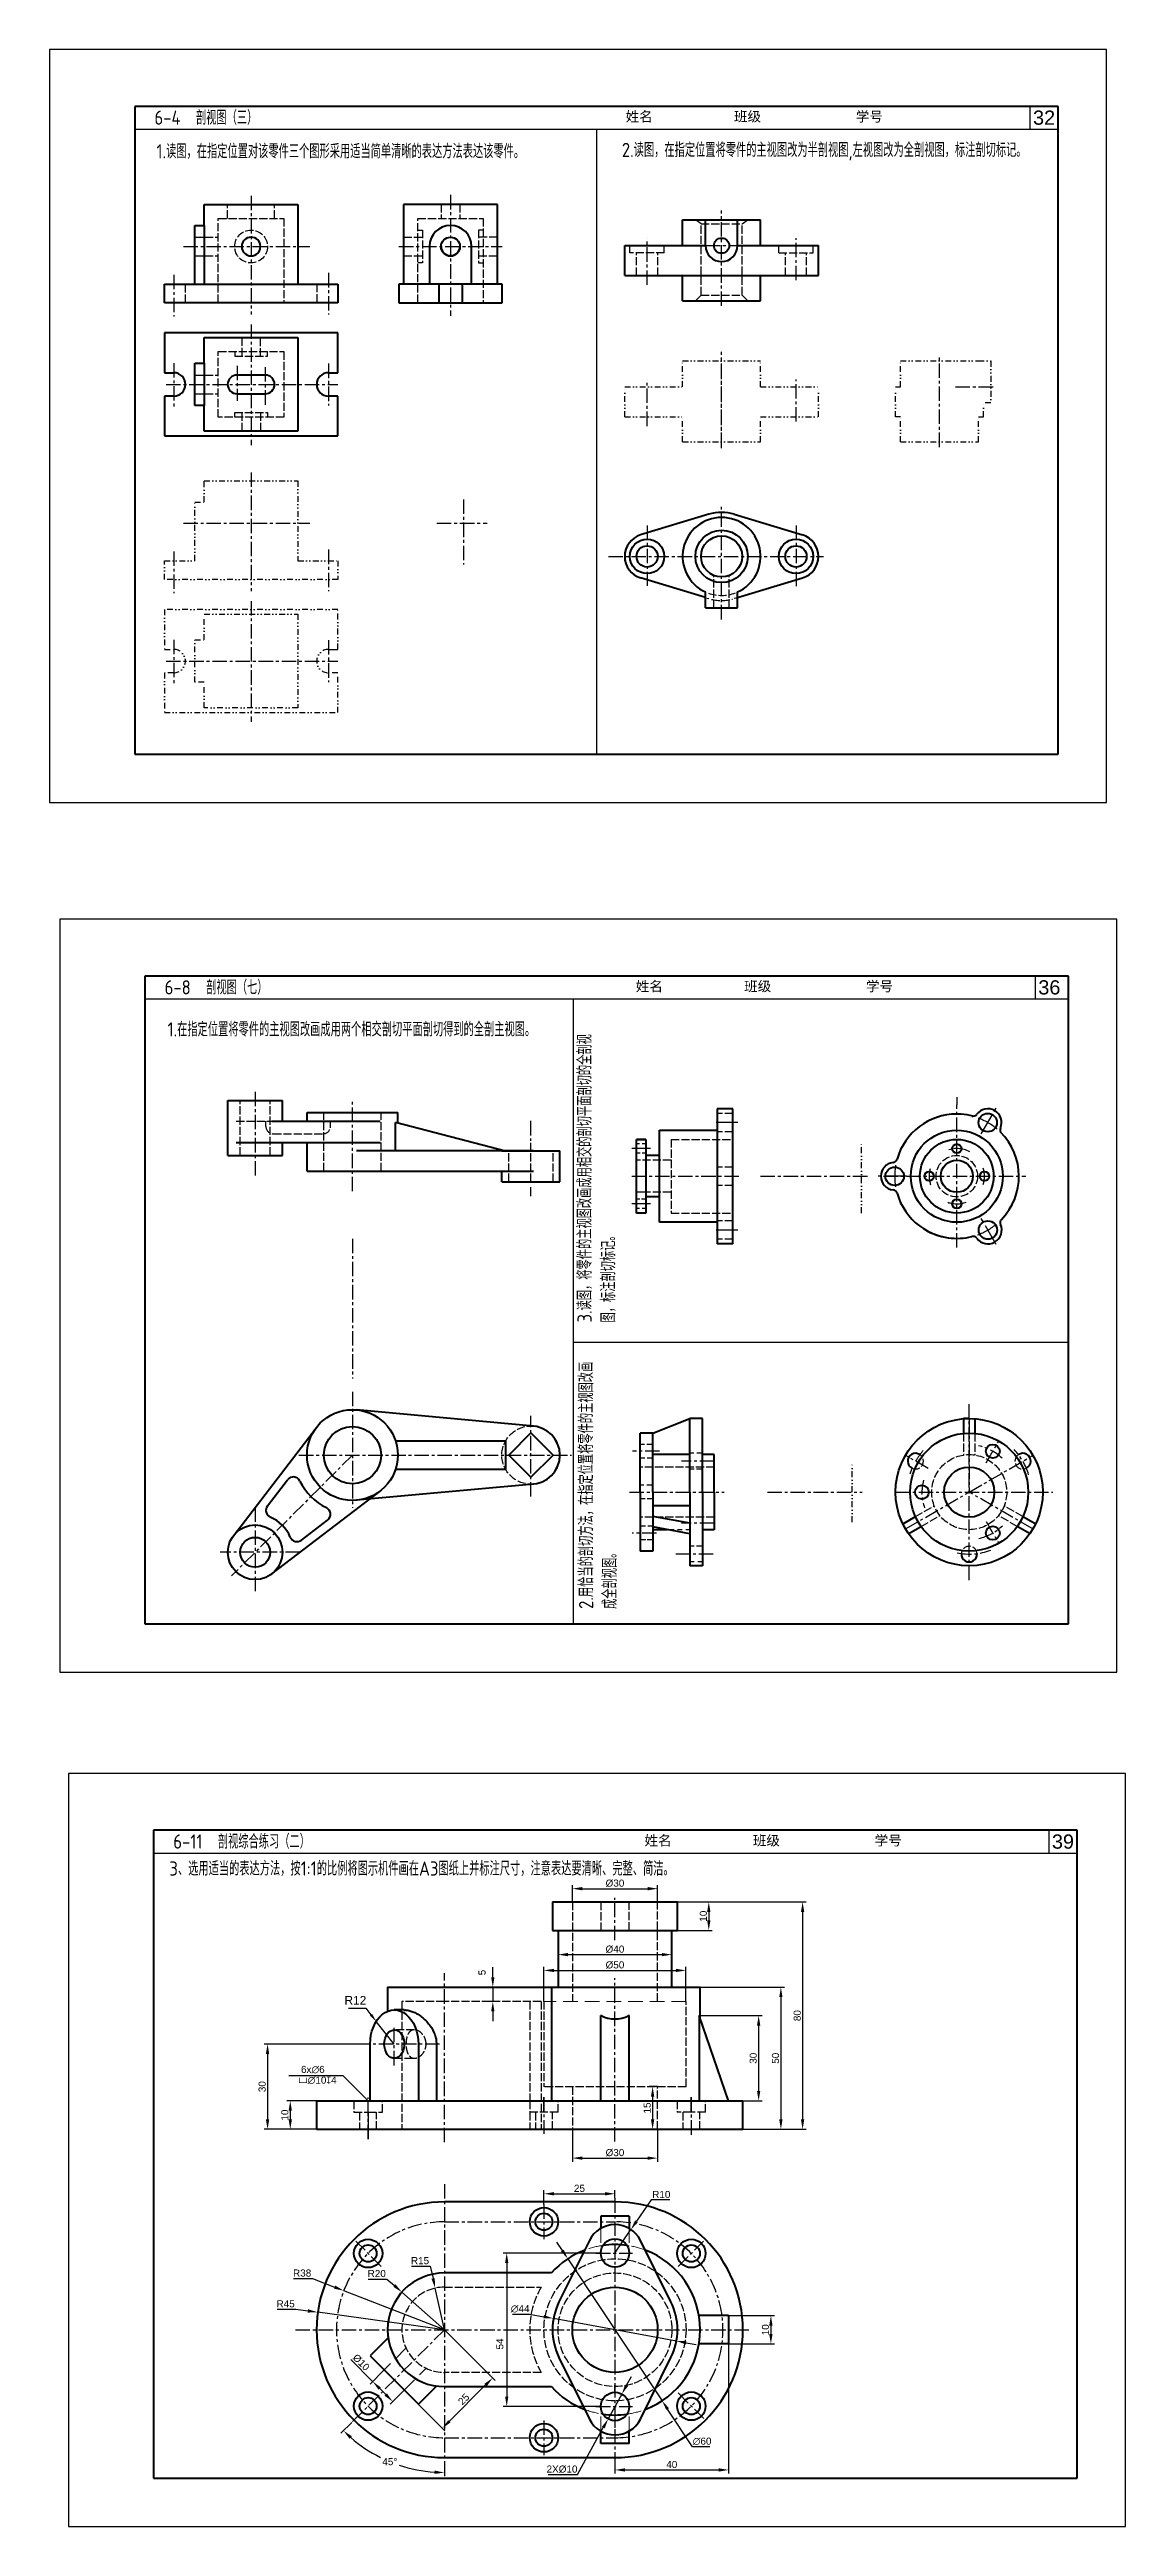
# Model space of a CAD drawing. Header units: millimetres. Extents: x 1492 to 3123, y 858 to 2069.
# Drawn here: x 1492 to 1871, y 873 to 1744 of the extents above; entities that cross this region are included whole.
import ezdxf

# ---------------------------------------------------------------- set-up
doc = ezdxf.new("R2010")
doc.units = ezdxf.units.MM
doc.header["$LTSCALE"] = 0.8
for name, pattern in [('ACAD_ISO02W100', [15, 12, -3]), ('CENTER', [50.8, 31.75, -6.35, 6.35, -6.35]), ('DIVIDE', [31.75, 12.7, -6.35, 0, -6.35, 0, -6.35]), ('HIDDEN', [9.525, 6.35, -3.175])]:
    doc.linetypes.add(name, pattern=pattern)
for name, color, linetype in [('3中心线层', 1, 'CENTER'), ('4虚线层', 6, 'ACAD_ISO02W100'), ('中心线', 7, 'CENTER'), ('双点画线', 6, 'DIVIDE'), ('尺寸标注', 250, 'Continuous'), ('文字', 7, 'Continuous'), ('细实线', 7, 'Continuous')]:
    doc.layers.add(name, color=color, linetype=linetype)
doc.layers.add('粗实线', color=7, linetype='Continuous', lineweight=53)
doc.layers.add('轮廓线', color=7, linetype='Continuous', lineweight=50)
doc.styles.get("Standard").update_dxf_attribs({"font": 'ARIAL.TTF'})
doc.styles.add('样式 1', font='ARIAL.TTF', dxfattribs={"height": 5})
doc.styles.add('汉字', font='gbenor.shx', dxfattribs={"height": 5, "bigfont": 'gbcbig.shx'})
doc.dimstyles.new('ISO-25$0', dxfattribs={"dimtxt": 2.5, "dimasz": 3.5, "dimexe": 1.25, "dimexo": 0, "dimtad": 1, "dimtxsty": 'Standard', "dimcen": 0, "dimadec": 0, "dimazin": 0, "dimtfac": 1, "dimtmove": 1, "dimatfit": 3, "dimfxl": 0, "dimarcsym": 0})
doc.dimstyles.new('ISO-25$2', dxfattribs={"dimtxt": 2.5, "dimasz": 3.5, "dimexe": 1.25, "dimexo": 0, "dimgap": 0.624, "dimtad": 0, "dimtih": 1, "dimtoh": 1, "dimdsep": 46, "dimtxsty": 'Standard', "dimcen": 0, "dimclrd": 256, "dimclre": 256, "dimclrt": 256, "dimadec": 0, "dimazin": 0, "dimtfac": 1, "dimtmove": 1, "dimatfit": 2, "dimfxl": 0, "dimlwd": -1, "dimlwe": -1, "dimarcsym": 0})
doc.dimstyles.new('ISO-25$3', dxfattribs={"dimtxt": 2.5, "dimasz": 3.5, "dimexe": 1.25, "dimexo": 0, "dimgap": 0.624, "dimtad": 1, "dimtoh": 1, "dimtxsty": 'Standard', "dimcen": 0, "dimclrd": 256, "dimclre": 256, "dimclrt": 256, "dimadec": 0, "dimazin": 0, "dimtfac": 1, "dimtmove": 1, "dimatfit": 0, "dimfxl": 0, "dimlwd": -1, "dimlwe": -1, "dimarcsym": 0})
doc.dimstyles.new('ISO-25$4', dxfattribs={"dimtxt": 2.5, "dimasz": 3.5, "dimexe": 1.25, "dimexo": 0, "dimgap": 0.624, "dimtad": 1, "dimtoh": 1, "dimtxsty": 'Standard', "dimcen": 0, "dimclrd": 256, "dimclre": 256, "dimclrt": 256, "dimadec": 0, "dimazin": 0, "dimtfac": 1, "dimtmove": 1, "dimatfit": 3, "dimfxl": 0, "dimlwd": -1, "dimlwe": -1, "dimarcsym": 0})

msp = doc.modelspace()

# ---------------------------------------------------------------- texts
at = {"layer": '尺寸标注', "color": 1, "char_height": 5, "width": 10, "attachment_point": 5, "style": '样式 1'}
for s, insert in [('{\\C7;32}', (1842.3248, 1720.2481)), ('{\\C7;39}', (1848.967, 1113.5299))]:
    msp.add_mtext(s, dxfattribs=dict(at, insert=insert))
at = {"layer": '尺寸标注', "color": 7, "insert": (1844.1843, 1414.1568), "char_height": 5, "width": 10, "attachment_point": 5, "style": '样式 1'}
msp.add_mtext('36', dxfattribs=at)
at = {"layer": '尺寸标注', "char_height": 2.5, "attachment_point": 5}
for s, insert in [('{\\Fgdt|c0;v}∅10{\\Fgdt|c0;x}4', (1586.588, 1029.527)), ('6x∅6', (1584.9865, 1033.3009))]:
    msp.add_mtext(s, dxfattribs=dict(at, insert=insert))
at = {"layer": '文字', "color": 7, "char_height": 5, "width": 313.5, "attachment_point": 4, "style": '汉字'}
for s, insert in [('  6-4  剖视图（三）', (1523.8248, 1720.2481)), ('  6-8  剖视图（七）', (1527.3994, 1414.1568)), ('  6-11  剖视综合练习（二）', (1530.467, 1113.5299))]:
    msp.add_mtext(s, dxfattribs=dict(at, insert=insert))
at = {"layer": '文字', "color": 7, "char_height": 3.5, "width": 313.5, "attachment_point": 4}
for insert in [(1690.2996, 1720.4757), (1693.8742, 1414.3843), (1696.9418, 1113.7574)]:
    msp.add_mtext('{\\fSimSun|b0|i0|c134|p2;  姓名            班级              学号}', dxfattribs=dict(at, insert=insert))
at = {"layer": '文字', "color": 7, "insert": (1534.5083, 1106.5808), "char_height": 5, "attachment_point": 1, "style": '汉字'}
msp.add_mtext_dynamic_manual_height_columns('3、选用适当的表达方法，按1:1的比例将图示机件画在A3图纸上并标注尺寸，注意表达要清晰、完整、简洁。', width=312.857154, gutter_width=25, heights=[0], dxfattribs=at)
at = {"layer": '细实线', "color": 7, "char_height": 5, "attachment_point": 1, "style": '汉字'}
for s, width, insert in [('1.读图，在指定位置对该零件三个图形采用适当简单清晰的表达方法表达该零件。', 150.860309, (1529.9556, 1710.9428)), ('2.读图，在指定位置将零件的主视图改为{\\C256;半}剖视图,左视图改为{\\C256;全}剖视图，标注剖切标记。', 143.846928, (1693.7346, 1711.4161))]:
    msp.add_mtext_dynamic_manual_height_columns(s, width=width, gutter_width=25, heights=[0], dxfattribs=dict(at, insert=insert))
at = {"layer": '细实线', "color": 7, "insert": (1533.8543, 1401.9259), "char_height": 5, "attachment_point": 1, "style": '汉字'}
msp.add_mtext_dynamic_manual_height_columns('1.在指定位置将零件的主视图改画成用两个相交剖切平面剖切得到的全剖主视图。', width=89.346936, gutter_width=25, heights=[0], dxfattribs=at).dxf.set("width", 136.300873)
at = {"layer": '细实线', "color": 7, "char_height": 5, "attachment_point": 1, "rotation": 90, "style": '汉字'}
for s, width, insert in [('3.读图，将零件的主视图改画成用相交的剖切平面剖切的全剖视图，标注剖切标记。', 104.004554, (1678.1247, 1296.2551)), ('2.用恰当的剖切方法，在指定位置将零件的主视图改画成全剖视图。', 89.346936, (1678.6402, 1195.4497))]:
    msp.add_mtext_dynamic_manual_height_columns(s, width=width, gutter_width=25, heights=[0], dxfattribs=dict(at, insert=insert))

# ---------------------------------------------------------------- blocks, each defined once
blk = doc.blocks.new('*D107')
at = {"layer": 'Defpoints', "color": 0}
for p in [(1731.31, 946.75), (1731.31, 936.75), (1746.19, 936.75)]:
    blk.add_point(p, dxfattribs=at)
at = {"layer": '尺寸标注', "color": 0, "lineweight": -2}
for p, q in [((1731.31, 946.75), (1747.44, 946.75)), ((1746.19, 943.25), (1746.19, 940.25)), ((1731.31, 936.75), (1747.44, 936.75))]:
    blk.add_line(p, q, dxfattribs=at)
at = {"layer": '尺寸标注', "color": 0}
for points in [[(1745.61, 943.25), (1746.77, 943.25), (1746.19, 946.75)], [(1745.61, 940.25), (1746.77, 940.25), (1746.19, 936.75)]]:
    blk.add_solid(points, dxfattribs=at)
at = {"layer": '尺寸标注', "color": 0, "insert": (1744.29, 941.75), "char_height": 2.5, "attachment_point": 5, "rotation": 90}
blk.add_mtext('10', dxfattribs=at)
blk = doc.blocks.new('*D94')
at = {"layer": 'Defpoints', "color": 0}
for p in [(1731.31, 936.75), (1691.31, 894.89), (1731.31, 892.42)]:
    blk.add_point(p, dxfattribs=at)
at = {"layer": '尺寸标注', "color": 0, "lineweight": -2}
for p, q in [((1731.31, 936.75), (1731.31, 891.17)), ((1691.31, 894.89), (1691.31, 891.17)), ((1694.81, 892.42), (1727.81, 892.42))]:
    blk.add_line(p, q, dxfattribs=at)
at = {"layer": '尺寸标注', "color": 0}
for points in [[(1694.81, 893), (1694.81, 891.84), (1691.31, 892.42)], [(1727.81, 893), (1727.81, 891.84), (1731.31, 892.42)]]:
    blk.add_solid(points, dxfattribs=at)
at = {"layer": '尺寸标注', "color": 0, "insert": (1711.31, 894.32), "char_height": 2.5, "attachment_point": 5}
blk.add_mtext('40', dxfattribs=at)
blk = doc.blocks.new('*D108')
at = {"layer": 'Defpoints', "color": 0}
for p in [(1666.31, 985.86), (1691.31, 989.61), (1691.31, 988.04)]:
    blk.add_point(p, dxfattribs=at)
at = {"layer": '尺寸标注', "color": 0, "lineweight": -2}
for p, q in [((1666.31, 985.86), (1666.31, 990.86)), ((1669.81, 989.61), (1687.81, 989.61)), ((1691.31, 988.04), (1691.31, 990.86))]:
    blk.add_line(p, q, dxfattribs=at)
at = {"layer": '尺寸标注', "color": 0}
for points in [[(1669.81, 990.2), (1669.81, 989.03), (1666.31, 989.61)], [(1687.81, 990.2), (1687.81, 989.03), (1691.31, 989.61)]]:
    blk.add_solid(points, dxfattribs=at)
at = {"layer": '尺寸标注', "color": 0, "insert": (1678.81, 991.51), "char_height": 2.5, "attachment_point": 5}
blk.add_mtext('25', dxfattribs=at)
blk = doc.blocks.new('*D109')
at = {"layer": 'Defpoints', "color": 0}
for p in [(1686.31, 968.75), (1653.22, 914.75), (1686.31, 914.75)]:
    blk.add_point(p, dxfattribs=at)
at = {"layer": '尺寸标注', "color": 0, "lineweight": -2}
for p, q in [((1686.31, 968.75), (1651.97, 968.75)), ((1653.22, 965.25), (1653.22, 918.25)), ((1686.31, 914.75), (1651.97, 914.75))]:
    blk.add_line(p, q, dxfattribs=at)
at = {"layer": '尺寸标注', "color": 0}
for points in [[(1652.64, 965.25), (1653.8, 965.25), (1653.22, 968.75)], [(1652.64, 918.25), (1653.8, 918.25), (1653.22, 914.75)]]:
    blk.add_solid(points, dxfattribs=at)
at = {"layer": '尺寸标注', "color": 0, "insert": (1650.79, 936.75), "char_height": 2.5, "attachment_point": 5, "rotation": 90}
blk.add_mtext('54', dxfattribs=at)
blk = doc.blocks.new('*D110')
at = {"layer": 'Defpoints', "color": 0}
for p in [(1631.31, 941.75), (1613.64, 924.07), (1630.59, 907.11)]:
    blk.add_point(p, dxfattribs=at)
at = {"layer": '尺寸标注', "color": 0, "lineweight": -2}
for p, q in [((1631.31, 941.75), (1649.16, 923.91)), ((1613.64, 924.07), (1631.48, 906.23)), ((1645.8, 922.32), (1633.07, 909.59))]:
    blk.add_line(p, q, dxfattribs=at)
at = {"layer": '尺寸标注', "color": 0}
for points in [[(1645.38, 922.73), (1646.21, 921.91), (1648.27, 924.79)], [(1632.66, 910), (1633.48, 909.18), (1630.59, 907.11)]]:
    blk.add_solid(points, dxfattribs=at)
at = {"layer": '尺寸标注', "color": 0, "insert": (1638.09, 917.3), "char_height": 2.5, "attachment_point": 5, "rotation": 45}
blk.add_mtext('25', dxfattribs=at)
blk = doc.blocks.new('*D111')
at = {"layer": 'Defpoints', "color": 0}
for p in [(1610.1, 927.61), (1613.11, 916.47), (1617.17, 920.54)]:
    blk.add_point(p, dxfattribs=at)
at = {"layer": '尺寸标注', "color": 0, "lineweight": -2}
for p, q in [((1598.31, 931.27), (1606.04, 923.54)), ((1610.1, 927.61), (1605.15, 922.66)), ((1608.51, 921.07), (1610.63, 918.95)), ((1617.17, 920.54), (1612.22, 915.59))]:
    blk.add_line(p, q, dxfattribs=at)
at = {"layer": '尺寸标注', "color": 0}
for points in [[(1608.92, 921.48), (1608.1, 920.66), (1606.04, 923.54)], [(1611.04, 919.36), (1610.22, 918.54), (1613.11, 916.47)]]:
    blk.add_solid(points, dxfattribs=at)
at = {"layer": '尺寸标注', "color": 0, "insert": (1602, 930.27), "char_height": 2.5, "attachment_point": 5, "rotation": 315}
blk.add_mtext('%%c10', dxfattribs=at)
blk = doc.blocks.new('*D112')
at = {"layer": 'Defpoints', "color": 0}
for p in [(1628.06, 956.39), (1631.31, 941.75)]:
    blk.add_point(p, dxfattribs=at)
at = {"layer": '尺寸标注'}
for p, q in [((1619.72, 964.17), (1626.33, 964.17)), ((1626.33, 964.17), (1627.3, 959.81)), ((1631.31, 941.75), (1628.06, 956.39))]:
    blk.add_line(p, q, dxfattribs=at)
blk.add_solid([(1627.87, 959.94), (1626.73, 959.68), (1628.06, 956.39)], dxfattribs=at)
at = {"layer": '尺寸标注', "insert": (1622.71, 966.07), "char_height": 2.5, "attachment_point": 5}
blk.add_mtext('R15', dxfattribs=at)
blk = doc.blocks.new('*D113')
at = {"layer": 'Defpoints', "color": 0}
for p in [(1616.32, 954.99), (1631.31, 941.75)]:
    blk.add_point(p, dxfattribs=at)
at = {"layer": '尺寸标注'}
for p, q in [((1604.49, 959.62), (1611.08, 959.62)), ((1611.08, 959.62), (1613.7, 957.31)), ((1631.31, 941.75), (1616.32, 954.99))]:
    blk.add_line(p, q, dxfattribs=at)
blk.add_solid([(1614.09, 957.74), (1613.31, 956.87), (1616.32, 954.99)], dxfattribs=at)
at = {"layer": '尺寸标注', "insert": (1607.47, 961.52), "char_height": 2.5, "attachment_point": 5}
blk.add_mtext('R20', dxfattribs=at)
blk = doc.blocks.new('*D114')
at = {"layer": 'Defpoints', "color": 0}
for p in [(1595.89, 955.5), (1631.31, 941.75)]:
    blk.add_point(p, dxfattribs=at)
at = {"layer": '尺寸标注'}
for p, q in [((1578.23, 959.8), (1584.83, 959.8)), ((1584.83, 959.8), (1592.63, 956.77)), ((1631.31, 941.75), (1595.89, 955.5))]:
    blk.add_line(p, q, dxfattribs=at)
blk.add_solid([(1592.84, 957.32), (1592.42, 956.23), (1595.89, 955.5)], dxfattribs=at)
at = {"layer": '尺寸标注', "insert": (1581.22, 961.7), "char_height": 2.5, "attachment_point": 5}
blk.add_mtext('R38', dxfattribs=at)
blk = doc.blocks.new('*D115')
at = {"layer": 'Defpoints', "color": 0}
for p in [(1586.74, 947.91), (1631.31, 941.75)]:
    blk.add_point(p, dxfattribs=at)
at = {"layer": '尺寸标注'}
for p, q in [((1572.41, 948.98), (1579.02, 948.98)), ((1579.02, 948.98), (1583.27, 948.39)), ((1631.31, 941.75), (1586.74, 947.91))]:
    blk.add_line(p, q, dxfattribs=at)
blk.add_solid([(1583.35, 948.97), (1583.19, 947.81), (1586.74, 947.91)], dxfattribs=at)
at = {"layer": '尺寸标注', "insert": (1575.4, 950.87), "char_height": 2.5, "attachment_point": 5}
blk.add_mtext('R45', dxfattribs=at)
blk = doc.blocks.new('*D116')
at = {"layer": 'Defpoints', "color": 0}
for p in [(1693.73, 919.13), (1688.9, 910.37)]:
    blk.add_point(p, dxfattribs=at)
at = {"layer": '尺寸标注'}
for p, q in [((1695.41, 922.2), (1697.1, 925.26)), ((1693.73, 919.13), (1688.9, 910.37)), ((1678.12, 890.79), (1687.21, 907.31)), ((1667.86, 890.79), (1678.12, 890.79))]:
    blk.add_line(p, q, dxfattribs=at)
for points in [[(1694.9, 922.48), (1695.92, 921.92), (1693.73, 919.13)], [(1686.7, 907.59), (1687.72, 907.02), (1688.9, 910.37)]]:
    blk.add_solid(points, dxfattribs=at)
at = {"layer": '尺寸标注', "insert": (1672.68, 892.69), "char_height": 2.5, "attachment_point": 5}
blk.add_mtext('2X%%c10', dxfattribs=at)
blk = doc.blocks.new('*D95')
at = {"layer": 'Defpoints', "color": 0}
for p in [(1696.93, 977.02), (1691.31, 968.75)]:
    blk.add_point(p, dxfattribs=at)
at = {"layer": '尺寸标注'}
for p, q in [((1704.02, 987.45), (1698.9, 979.92)), ((1710.6, 987.45), (1704.02, 987.45)), ((1691.31, 968.75), (1696.93, 977.02))]:
    blk.add_line(p, q, dxfattribs=at)
blk.add_solid([(1698.42, 980.25), (1699.38, 979.59), (1696.93, 977.02)], dxfattribs=at)
at = {"layer": '尺寸标注', "insert": (1707.62, 989.35), "char_height": 2.5, "attachment_point": 5}
blk.add_mtext('R10', dxfattribs=at)
blk = doc.blocks.new('*D117')
at = {"layer": 'Defpoints', "color": 0}
for p in [(1586.31, 1022.31), (1577.04, 1012.31), (1586.31, 1012.31)]:
    blk.add_point(p, dxfattribs=at)
at = {"layer": '尺寸标注', "color": 0, "lineweight": -2}
for p, q in [((1586.31, 1022.31), (1575.79, 1022.31)), ((1586.31, 1012.31), (1575.79, 1012.31)), ((1577.04, 1018.81), (1577.04, 1015.81))]:
    blk.add_line(p, q, dxfattribs=at)
at = {"layer": '尺寸标注', "color": 0}
for points in [[(1576.46, 1018.81), (1577.63, 1018.81), (1577.04, 1022.31)], [(1576.46, 1015.81), (1577.63, 1015.81), (1577.04, 1012.31)]]:
    blk.add_solid(points, dxfattribs=at)
at = {"layer": '尺寸标注', "color": 0, "insert": (1575.14, 1017.31), "char_height": 2.5, "attachment_point": 5, "rotation": 90}
blk.add_mtext('10', dxfattribs=at)
blk = doc.blocks.new('*D91')
at = {"layer": 'Defpoints', "color": 0}
for p in [(1602.78, 1042.31), (1569.05, 1012.31), (1613.64, 1012.31)]:
    blk.add_point(p, dxfattribs=at)
at = {"layer": '尺寸标注', "color": 0, "lineweight": -2}
for p, q in [((1602.78, 1042.31), (1567.8, 1042.31)), ((1569.05, 1038.81), (1569.05, 1015.81)), ((1613.64, 1012.31), (1567.8, 1012.31))]:
    blk.add_line(p, q, dxfattribs=at)
at = {"layer": '尺寸标注', "color": 0}
for points in [[(1568.46, 1038.81), (1569.63, 1038.81), (1569.05, 1042.31)], [(1568.46, 1015.81), (1569.63, 1015.81), (1569.05, 1012.31)]]:
    blk.add_solid(points, dxfattribs=at)
at = {"layer": '尺寸标注', "color": 0, "insert": (1567.14, 1027.31), "char_height": 2.5, "attachment_point": 5, "rotation": 90}
blk.add_mtext('30', dxfattribs=at)
blk = doc.blocks.new('*D96')
at = {"layer": 'Defpoints', "color": 0}
for p in [(1648.32, 1057.31), (1650.13, 1062.31), (1650.13, 1057.31)]:
    blk.add_point(p, dxfattribs=at)
at = {"layer": '尺寸标注', "color": 0, "lineweight": -2}
for p, q in [((1648.32, 1065.81), (1648.32, 1069.31)), ((1650.13, 1062.31), (1647.07, 1062.31)), ((1650.13, 1057.31), (1647.07, 1057.31)), ((1648.32, 1062.31), (1648.32, 1057.31)), ((1648.32, 1053.81), (1648.32, 1050.31))]:
    blk.add_line(p, q, dxfattribs=at)
at = {"layer": '尺寸标注', "color": 0}
for points in [[(1647.74, 1065.81), (1648.91, 1065.81), (1648.32, 1062.31)], [(1647.74, 1053.81), (1648.91, 1053.81), (1648.32, 1057.31)]]:
    blk.add_solid(points, dxfattribs=at)
at = {"layer": '尺寸标注', "color": 0, "insert": (1644.53, 1067.48), "char_height": 2.5, "attachment_point": 5, "rotation": 90}
blk.add_mtext('5', dxfattribs=at)
blk = doc.blocks.new('*D97')
at = {"layer": 'Defpoints', "color": 0}
for p in [(1676.31, 1092.31), (1706.31, 1096.99), (1706.31, 1092.31)]:
    blk.add_point(p, dxfattribs=at)
at = {"layer": '尺寸标注', "color": 0, "lineweight": -2}
for p, q in [((1676.31, 1092.31), (1676.31, 1098.24)), ((1679.81, 1096.99), (1702.81, 1096.99)), ((1706.31, 1092.31), (1706.31, 1098.24))]:
    blk.add_line(p, q, dxfattribs=at)
at = {"layer": '尺寸标注', "color": 0}
for points in [[(1679.81, 1097.58), (1679.81, 1096.41), (1676.31, 1096.99)], [(1702.81, 1097.58), (1702.81, 1096.41), (1706.31, 1096.99)]]:
    blk.add_solid(points, dxfattribs=at)
at = {"layer": '尺寸标注', "color": 0, "insert": (1691.31, 1098.9), "char_height": 2.5, "attachment_point": 5}
blk.add_mtext('%%c30', dxfattribs=at)
blk = doc.blocks.new('*D98')
at = {"layer": 'Defpoints', "color": 0}
for p in [(1713.31, 1092.31), (1713.31, 1082.31), (1724.32, 1082.31)]:
    blk.add_point(p, dxfattribs=at)
at = {"layer": '尺寸标注', "color": 0, "lineweight": -2}
for p, q in [((1713.31, 1092.31), (1725.57, 1092.31)), ((1713.31, 1082.31), (1725.57, 1082.31)), ((1724.32, 1088.81), (1724.32, 1085.81))]:
    blk.add_line(p, q, dxfattribs=at)
at = {"layer": '尺寸标注', "color": 0}
for points in [[(1723.74, 1088.81), (1724.91, 1088.81), (1724.32, 1092.31)], [(1723.74, 1085.81), (1724.91, 1085.81), (1724.32, 1082.31)]]:
    blk.add_solid(points, dxfattribs=at)
at = {"layer": '尺寸标注', "color": 0, "insert": (1722.42, 1087.31), "char_height": 2.5, "attachment_point": 5, "rotation": 90}
blk.add_mtext('10', dxfattribs=at)
blk = doc.blocks.new('*D99')
at = {"layer": 'Defpoints', "color": 0}
for p in [(1721.31, 1062.31), (1736.31, 1012.31), (1749.7, 1012.31)]:
    blk.add_point(p, dxfattribs=at)
at = {"layer": '尺寸标注', "color": 0, "lineweight": -2}
for p, q in [((1721.31, 1062.31), (1750.95, 1062.31)), ((1749.7, 1058.81), (1749.7, 1015.81)), ((1736.31, 1012.31), (1750.95, 1012.31))]:
    blk.add_line(p, q, dxfattribs=at)
at = {"layer": '尺寸标注', "color": 0}
for points in [[(1749.12, 1058.81), (1750.29, 1058.81), (1749.7, 1062.31)], [(1749.12, 1015.81), (1750.29, 1015.81), (1749.7, 1012.31)]]:
    blk.add_solid(points, dxfattribs=at)
at = {"layer": '尺寸标注', "color": 0, "insert": (1747.8, 1037.31), "char_height": 2.5, "attachment_point": 5, "rotation": 90}
blk.add_mtext('50', dxfattribs=at)
blk = doc.blocks.new('*D100')
at = {"layer": 'Defpoints', "color": 0}
for p in [(1720.91, 1052.31), (1720.91, 1022.31), (1741.88, 1022.31)]:
    blk.add_point(p, dxfattribs=at)
at = {"layer": '尺寸标注', "color": 0, "lineweight": -2}
for p, q in [((1720.91, 1052.31), (1743.13, 1052.31)), ((1741.88, 1048.81), (1741.88, 1025.81)), ((1720.91, 1022.31), (1743.13, 1022.31))]:
    blk.add_line(p, q, dxfattribs=at)
at = {"layer": '尺寸标注', "color": 0}
for points in [[(1741.29, 1048.81), (1742.46, 1048.81), (1741.88, 1052.31)], [(1741.29, 1025.81), (1742.46, 1025.81), (1741.88, 1022.31)]]:
    blk.add_solid(points, dxfattribs=at)
at = {"layer": '尺寸标注', "color": 0, "insert": (1739.97, 1037.31), "char_height": 2.5, "attachment_point": 5, "rotation": 90}
blk.add_mtext('30', dxfattribs=at)
blk = doc.blocks.new('*D92')
at = {"layer": 'Defpoints', "color": 0}
for p in [(1713.31, 1092.31), (1736.31, 1012.31), (1757.35, 1012.31)]:
    blk.add_point(p, dxfattribs=at)
at = {"layer": '尺寸标注', "color": 0, "lineweight": -2}
for p, q in [((1713.31, 1092.31), (1758.6, 1092.31)), ((1757.35, 1088.81), (1757.35, 1015.81)), ((1736.31, 1012.31), (1758.6, 1012.31))]:
    blk.add_line(p, q, dxfattribs=at)
at = {"layer": '尺寸标注', "color": 0}
for points in [[(1756.77, 1088.81), (1757.93, 1088.81), (1757.35, 1092.31)], [(1756.77, 1015.81), (1757.93, 1015.81), (1757.35, 1012.31)]]:
    blk.add_solid(points, dxfattribs=at)
at = {"layer": '尺寸标注', "color": 0, "insert": (1755.45, 1052.31), "char_height": 2.5, "attachment_point": 5, "rotation": 90}
blk.add_mtext('80', dxfattribs=at)
blk = doc.blocks.new('*D93')
at = {"layer": 'Defpoints', "color": 0}
for p in [(1671.31, 1076.2), (1711.31, 1076.2), (1711.31, 1073.78)]:
    blk.add_point(p, dxfattribs=at)
at = {"layer": '尺寸标注', "color": 0, "lineweight": -2}
for p, q in [((1671.31, 1076.2), (1671.31, 1072.53)), ((1674.81, 1073.78), (1707.81, 1073.78)), ((1711.31, 1076.2), (1711.31, 1072.53))]:
    blk.add_line(p, q, dxfattribs=at)
at = {"layer": '尺寸标注', "color": 0}
for points in [[(1674.81, 1074.37), (1674.81, 1073.2), (1671.31, 1073.78)], [(1707.81, 1074.37), (1707.81, 1073.2), (1711.31, 1073.78)]]:
    blk.add_solid(points, dxfattribs=at)
at = {"layer": '尺寸标注', "color": 0, "insert": (1691.31, 1075.68), "char_height": 2.5, "attachment_point": 5}
blk.add_mtext('%%c40', dxfattribs=at)
blk = doc.blocks.new('*D101')
at = {"layer": 'Defpoints', "color": 0}
for p in [(1716.31, 1068.22), (1666.31, 1057.31), (1716.31, 1057.31)]:
    blk.add_point(p, dxfattribs=at)
at = {"layer": '尺寸标注', "color": 0, "lineweight": -2}
for p, q in [((1666.31, 1057.31), (1666.31, 1069.47)), ((1669.81, 1068.22), (1712.81, 1068.22)), ((1716.31, 1057.31), (1716.31, 1069.47))]:
    blk.add_line(p, q, dxfattribs=at)
at = {"layer": '尺寸标注', "color": 0}
for points in [[(1669.81, 1068.8), (1669.81, 1067.64), (1666.31, 1068.22)], [(1712.81, 1068.8), (1712.81, 1067.64), (1716.31, 1068.22)]]:
    blk.add_solid(points, dxfattribs=at)
at = {"layer": '尺寸标注', "color": 0, "insert": (1691.31, 1070.12), "char_height": 2.5, "attachment_point": 5}
blk.add_mtext('%%c50', dxfattribs=at)
blk = doc.blocks.new('*D102')
at = {"layer": 'Defpoints', "color": 0}
for p in [(1676.31, 1012.31), (1706.31, 1012.31), (1706.31, 1002.16)]:
    blk.add_point(p, dxfattribs=at)
at = {"layer": '尺寸标注', "color": 0, "lineweight": -2}
for p, q in [((1676.31, 1012.31), (1676.31, 1000.91)), ((1706.31, 1012.31), (1706.31, 1000.91)), ((1679.81, 1002.16), (1702.81, 1002.16))]:
    blk.add_line(p, q, dxfattribs=at)
at = {"layer": '尺寸标注', "color": 0}
for points in [[(1679.81, 1002.74), (1679.81, 1001.58), (1676.31, 1002.16)], [(1702.81, 1002.74), (1702.81, 1001.58), (1706.31, 1002.16)]]:
    blk.add_solid(points, dxfattribs=at)
at = {"layer": '尺寸标注', "color": 0, "insert": (1691.31, 1004.06), "char_height": 2.5, "attachment_point": 5}
blk.add_mtext('%%c30', dxfattribs=at)
blk = doc.blocks.new('*D103')
at = {"layer": 'Defpoints', "color": 0}
for p in [(1706.31, 1027.31), (1704.56, 1012.31), (1706.31, 1012.31)]:
    blk.add_point(p, dxfattribs=at)
at = {"layer": '尺寸标注', "color": 0, "lineweight": -2}
for p, q in [((1706.31, 1027.31), (1703.31, 1027.31)), ((1704.56, 1023.81), (1704.56, 1015.81)), ((1706.31, 1012.31), (1703.31, 1012.31))]:
    blk.add_line(p, q, dxfattribs=at)
at = {"layer": '尺寸标注', "color": 0}
for points in [[(1703.98, 1023.81), (1705.14, 1023.81), (1704.56, 1027.31)], [(1703.98, 1015.81), (1705.14, 1015.81), (1704.56, 1012.31)]]:
    blk.add_solid(points, dxfattribs=at)
at = {"layer": '尺寸标注', "color": 0, "insert": (1702.66, 1019.81), "char_height": 2.5, "attachment_point": 5, "rotation": 90}
blk.add_mtext('15', dxfattribs=at)
blk = doc.blocks.new('*D104')
at = {"layer": 'Defpoints', "color": 0}
for p in [(1669.67, 945.71), (1712.95, 937.79)]:
    blk.add_point(p, dxfattribs=at)
at = {"layer": '尺寸标注'}
for p, q in [((1655.25, 947.25), (1661.27, 947.25)), ((1661.27, 947.25), (1666.23, 946.34)), ((1712.95, 937.79), (1669.67, 945.71)), ((1716.4, 937.16), (1719.84, 936.53))]:
    blk.add_line(p, q, dxfattribs=at)
for points in [[(1666.34, 946.92), (1666.13, 945.77), (1669.67, 945.71)], [(1716.5, 937.73), (1716.29, 936.58), (1712.95, 937.79)]]:
    blk.add_solid(points, dxfattribs=at)
at = {"layer": '尺寸标注', "insert": (1657.95, 949.13), "char_height": 2.5, "attachment_point": 5}
blk.add_mtext('∅44', dxfattribs=at)
blk = doc.blocks.new('*D105')
at = {"layer": 'Defpoints', "color": 0}
for p in [(1631.31, 993.01), (1631.31, 941.75), (1598.69, 909.13), (1606.18, 898.23), (1631.31, 892.65)]:
    blk.add_point(p, dxfattribs=at)
at = {"layer": '尺寸标注'}
for p, q in [((1598.69, 909.13), (1594.88, 905.33)), ((1631.31, 892.65), (1631.31, 890.24))]:
    blk.add_line(p, q, dxfattribs=at)
for start, end in [(228.98223, 243.31523), (251.5533, 266.00927)]:
    blk.add_arc((1631.31, 941.75), 50.26, start, end, dxfattribs=at)
for points in [[(1597.93, 903.4), (1598.73, 904.26), (1595.77, 906.22)], [(1627.84, 892.2), (1627.8, 891.03), (1631.31, 891.49)]]:
    blk.add_solid(points, dxfattribs=at)
at = {"layer": '尺寸标注', "insert": (1612.08, 895.32), "char_height": 2.5, "attachment_point": 5}
blk.add_mtext('45°', dxfattribs=at)
blk = doc.blocks.new('*D106')
for p, q in [((1672.79, 969.66), (1670.85, 972.58)), ((1674.72, 966.74), (1707.91, 916.76)), ((1718.65, 900.57), (1709.84, 913.84)), ((1724.67, 900.57), (1718.65, 900.57))]:
    blk.add_line(p, q)
for points in [[(1673.27, 969.98), (1672.3, 969.34), (1674.72, 966.74)], [(1710.33, 914.16), (1709.36, 913.52), (1707.91, 916.76)]]:
    blk.add_solid(points)
at = {"layer": 'Defpoints', "color": 0}
for p in [(1674.72, 966.74), (1707.91, 916.76)]:
    blk.add_point(p, dxfattribs=at)
at = {"insert": (1721.97, 902.47), "char_height": 2.5, "attachment_point": 5}
blk.add_mtext('∅60', dxfattribs=at)
blk = doc.blocks.new('1')
for p, q in [((-1264.83, 1142.3), (-1261.83, 1142.3)), ((-1261.83, 1142.3), (-1260.9, 1141.13)), ((-1256.81, 1135.97), (-1259.97, 1139.95))]:
    blk.add_line(p, q)
blk.add_solid([(-1260.7, 1141.28), (-1261.09, 1140.97), (-1259.97, 1139.95)])
at = {"insert": (-1263.64, 1143.68), "char_height": 1.5, "attachment_point": 5}
blk.add_mtext('R12', dxfattribs=at)

# ---------------------------------------------------------------- dimensions: what is measured, and where the dimension line sits
dim = msp.add_diameter_dim_2p(p1=(1674.7212, 966.7449), p2=(1707.9056, 916.757), dimstyle='ISO-25$3')
dim.commit()
dim.dimension.update_dxf_attribs({"geometry": '*D106', "text_midpoint": (1718.6486, 900.5741), "dimtype": 163})
at = {"layer": '尺寸标注'}
for base, p1, p2, picture, middle in [((1706.3134, 1096.9937), (1676.3134, 1092.3071), (1706.3134, 1092.3071), '*D97', (1691.3134, 1098.896)), ((1711.3134, 1073.7828), (1671.3134, 1076.2012), (1711.3134, 1076.2012), '*D93', (1691.3134, 1075.6842)), ((1716.3134, 1068.2203), (1666.3134, 1057.3071), (1716.3134, 1057.3071), '*D101', (1691.3134, 1070.1217)), ((1706.3134, 1002.1588), (1676.3134, 1012.3071), (1706.3134, 1012.3071), '*D102', (1691.3134, 1004.0611))]:
    dim = msp.add_linear_dim(base=base, p1=p1, p2=p2, text='%%c<>', dimstyle='ISO-25$0', dxfattribs=at)
    dim.commit()
    dim.dimension.update_dxf_attribs({"geometry": picture, "text_midpoint": middle})
for base, p1, p2, picture, middle in [((1724.3224, 1082.3071), (1713.3134, 1092.3071), (1713.3134, 1082.3071), '*D98', (1722.421, 1087.3071)), ((1757.3495, 1012.3071), (1713.3134, 1092.3071), (1736.3134, 1012.3071), '*D92', (1755.4481, 1052.3071)), ((1749.7022, 1012.3071), (1721.3134, 1062.3071), (1736.3134, 1012.3071), '*D99', (1747.8007, 1037.3071)), ((1741.877, 1022.3071), (1720.9078, 1052.3071), (1720.9078, 1022.3071), '*D100', (1739.9747, 1037.3071)), ((1569.0468, 1012.3071), (1602.7832, 1042.3071), (1613.6357, 1012.3071), '*D91', (1567.1445, 1027.3071)), ((1577.0428, 1012.3071), (1586.3134, 1022.3071), (1586.3134, 1012.3071), '*D117', (1575.1414, 1017.3071)), ((1704.5616, 1012.3071), (1706.3134, 1027.3071), (1706.3134, 1012.3071), '*D103', (1702.6602, 1019.8071)), ((1746.1891, 936.751), (1731.3134, 946.751), (1731.3134, 936.751), '*D107', (1744.2876, 941.751))]:
    dim = msp.add_linear_dim(base=base, p1=p1, p2=p2, angle=90, dimstyle='ISO-25$0', dxfattribs=at)
    dim.commit()
    dim.dimension.update_dxf_attribs({"geometry": picture, "text_midpoint": middle})
for base, p1, p2, picture, middle in [((1648.323, 1057.3071), (1650.1331, 1062.3071), (1650.1331, 1057.3071), '*D96', (1646.4267, 1067.4833)), ((1653.2215, 914.751), (1686.3134, 968.751), (1686.3134, 914.751), '*D109', (1652.686, 936.747))]:
    dim = msp.add_linear_dim(base=base, p1=p1, p2=p2, angle=90, dimstyle='ISO-25$0', dxfattribs=at)
    dim.commit()
    dim.dimension.update_dxf_attribs({"geometry": picture, "text_midpoint": middle, "dimtype": 160})
dim = msp.add_angular_dim_2l(base=(1606.1789, 898.2266), line1=((1631.3134, 993.0149), (1631.3134, 892.6457)), line2=((1631.3134, 941.751), (1598.6875, 909.1347)), dimstyle='ISO-25$2', dxfattribs=at)
dim.commit()
dim.dimension.update_dxf_attribs({"geometry": '*D105', "text_midpoint": (1612.0761, 895.3178)})
for base, p1, p2, picture, middle in [((1691.3134, 989.6118), (1666.3134, 985.856), (1691.3134, 988.0399), '*D108', (1678.8134, 991.5133)), ((1731.3134, 892.4193), (1691.3134, 894.8925), (1731.3134, 936.751), '*D94', (1711.3134, 894.3207))]:
    dim = msp.add_linear_dim(base=base, p1=p1, p2=p2, dimstyle='ISO-25$0', dxfattribs=at)
    dim.commit()
    dim.dimension.update_dxf_attribs({"geometry": picture, "text_midpoint": middle})
for center, mpoint, picture, middle in [((1691.3134, 968.751), (1696.932, 977.0233), '*D95', (1704.0157, 987.4529)), ((1631.3134, 941.751), (1628.0604, 956.394), '*D112', (1626.3327, 964.1708)), ((1631.3134, 941.751), (1595.8897, 955.5045), '*D114', (1584.8308, 959.7982)), ((1631.3134, 941.751), (1586.7372, 947.9126), '*D115', (1579.022, 948.9791))]:
    dim = msp.add_radius_dim(center=center, mpoint=mpoint, dimstyle='ISO-25$4', dxfattribs=at)
    dim.commit()
    dim.dimension.update_dxf_attribs({"geometry": picture, "text_midpoint": middle, "dimtype": 164})
dim = msp.add_radius_dim(center=(1631.3134, 941.751), mpoint=(1616.3225, 954.9901), dimstyle='ISO-25$4', dxfattribs=at)
dim.commit()
dim.dimension.update_dxf_attribs({"geometry": '*D113', "text_midpoint": (1607.4691, 961.5242)})
dim = msp.add_diameter_dim_2p(p1=(1712.9535, 937.7878), p2=(1669.6733, 945.7142), dimstyle='ISO-25$3', dxfattribs=at)
dim.commit()
dim.dimension.update_dxf_attribs({"geometry": '*D104', "text_midpoint": (1661.2691, 947.2533), "dimtype": 163})
dim = msp.add_aligned_dim(p1=(1631.3134, 941.751), p2=(1613.6357, 924.0733), distance=23.9827, dimstyle='ISO-25$0', dxfattribs=at)
dim.commit()
dim.dimension.update_dxf_attribs({"geometry": '*D110', "text_midpoint": (1638.0884, 917.2983)})
dim = msp.add_linear_dim(base=(1613.1065, 916.473), p1=(1610.1002, 927.6088), p2=(1617.1713, 920.5378), angle=315, dimstyle='ISO-25$0', override={"dimpost": '%%c<>'}, dxfattribs=at)
dim.commit()
dim.dimension.update_dxf_attribs({"geometry": '*D111', "text_midpoint": (1599.6512, 927.913), "dimtype": 161})
dim = msp.add_diameter_dim_2p(p1=(1693.7253, 919.1308), p2=(1688.9015, 910.3712), dimstyle='ISO-25$3', override={"dimpost": '2X%%c<>'}, dxfattribs=at)
dim.commit()
dim.dimension.update_dxf_attribs({"geometry": '*D116', "text_midpoint": (1678.1201, 890.7935), "dimtype": 163})

# ---------------------------------------------------------------- linework, layer by layer
at = {"color": 7, "linetype": 'HIDDEN', "lineweight": 0}
for p, q in [((1716.3134, 1057.3071), (1666.3134, 1057.3071)), ((1686.3971, 1022.3071), (1686.3971, 1052.3071)), ((1696.2297, 1052.3071), (1696.2297, 1022.3071)), ((1686.3134, 977.4112), (1686.3134, 971.3454)), ((1696.3134, 977.4112), (1696.3134, 971.3454)), ((1686.3971, 971.3454), (1686.3134, 971.3454)), ((1696.3134, 971.3454), (1696.2297, 971.3454)), ((1617.761, 935.2697), (1610.1002, 927.6088)), ((1617.1713, 920.5378), (1624.8489, 928.2154)), ((1686.3971, 912.1565), (1686.3134, 912.1565)), ((1686.3134, 906.0907), (1686.3134, 912.1565)), ((1696.3134, 912.1565), (1696.2297, 912.1565)), ((1696.3134, 906.0907), (1696.3134, 912.1565))]:
    msp.add_line(p, q, dxfattribs=at)
at = {"color": 0}
for p, q in [((1691.3134, 919.751), (1691.3134, 922.251)), ((1686.3134, 914.751), (1683.8134, 914.751)), ((1691.3134, 909.751), (1691.3134, 907.251))]:
    msp.add_line(p, q, dxfattribs=at)
at = {"color": 7, "linetype": 'HIDDEN', "lineweight": 0}
for start, end in [(98.0593164, 110.778772), (69.221228, 81.9406836), (249.221228, 261.9406836), (278.0593164, 290.778772)]:
    msp.add_arc((1691.3134, 941.751), 30, start, end, dxfattribs=at)
at = {"layer": '3中心线层', "color": 7, "ltscale": 0.2}
for p, q in [((1563.26, 1692.7472), (1563.26, 1651.0382)), ((1633.4362, 1693.0643), (1633.4362, 1650.5624)), ((1728.8297, 1654.0594), (1728.8297, 1687.622)), ((1539.4153, 1674.9197), (1583.8804, 1674.9197)), ((1615.2862, 1674.9197), (1651.5862, 1674.9197)), ((1702.6354, 1661.4603), (1702.6354, 1677.7163)), ((1723.2028, 1675.2263), (1734.4566, 1675.2263)), ((1755.024, 1663.0387), (1755.024, 1677.8889)), ((1536.035, 1664.994), (1536.035, 1650.2452)), ((1590.485, 1665.6284), (1590.485, 1651.0382)), ((1563.26, 1647.5278), (1563.26, 1605.0259)), ((1536.035, 1633.8892), (1536.035, 1618.0302)), ((1558.31, 1632.9376), (1558.31, 1620.5677)), ((1568.21, 1632.4619), (1568.21, 1619.1403)), ((1590.485, 1633.7306), (1590.485, 1618.9818)), ((1728.8297, 1604.3403), (1728.8297, 1637.9029)), ((1728.8297, 1603.9044), (1728.8297, 1634.641)), ((1805.4986, 1604.3403), (1805.4986, 1636.2019)), ((1533.3807, 1626.3925), (1593.7263, 1626.3925)), ((1702.6354, 1611.7412), (1702.6354, 1627.9972)), ((1755.024, 1613.3196), (1755.024, 1628.1698)), ((1811.1749, 1625.5072), (1825.3813, 1625.5072)), ((1563.26, 1595.3792), (1563.26, 1553.6702)), ((1637.9831, 1585.8882), (1637.9831, 1563.0633)), ((1728.8297, 1543.7093), (1728.8297, 1584.1318)), ((1539.4153, 1577.5517), (1583.8804, 1577.5517)), ((1628.6191, 1577.5517), (1646.3739, 1577.5517)), ((1702.6354, 1576.6907), (1702.6354, 1555.4524)), ((1755.024, 1576.6907), (1755.024, 1554.9752)), ((1536.035, 1567.626), (1536.035, 1552.8772)), ((1590.485, 1568.2604), (1590.485, 1553.6702)), ((1688.9785, 1565.8533), (1764.747, 1565.8533)), ((1563.26, 1550.1598), (1563.26, 1507.6579)), ((1536.035, 1536.5212), (1536.035, 1520.6622)), ((1590.485, 1536.3626), (1590.485, 1521.6138)), ((1533.3807, 1529.0245), (1593.7263, 1529.0245)), ((1564.6823, 1377.4415), (1564.6823, 1347.608)), ((1598.9147, 1342.4643), (1598.9147, 1374.0124)), ((1811.615, 1322.6216), (1811.615, 1372.8416)), ((1661.7212, 1362.1022), (1661.7212, 1367.6299)), ((1661.7212, 1340.7497), (1661.7212, 1343.8499)), ((1697.3023, 1347.7316), (1735.3723, 1347.7316)), ((1742.5382, 1347.7316), (1780.6082, 1347.7316)), ((1785.774, 1347.7316), (1835.915, 1347.7316)), ((1598.9147, 1325.7118), (1598.9147, 1276.59)), ((1598.9147, 1271.9009), (1598.9147, 1231.017)), ((1815.9709, 1205.6129), (1815.9709, 1267.4727)), ((1661.7212, 1234.9827), (1661.7212, 1263.4446)), ((1815.9709, 1262.4447), (1815.9709, 1236.5428)), ((1598.9147, 1249.5792), (1556.3469, 1207.0505)), ((1580.1002, 1249.5792), (1676.0642, 1249.5792)), ((1707.0108, 1250.9375), (1697.4992, 1250.9375)), ((1726.2673, 1247.4443), (1714.722, 1247.4443)), ((1801.5762, 1244.8536), (1793.5393, 1249.4938)), ((1815.9709, 1236.5428), (1838.4026, 1249.4938)), ((1821.9143, 1246.837), (1826.3569, 1254.5319)), ((1564.6823, 1231.1791), (1564.6823, 1201.0343)), ((1696.4162, 1236.5428), (1729.7303, 1236.5428)), ((1744.9662, 1236.5428), (1778.2803, 1236.5428)), ((1790.0691, 1236.5428), (1845.3798, 1236.5428)), ((1793.5393, 1223.5919), (1815.9709, 1236.5428)), ((1838.4026, 1223.5919), (1815.9709, 1236.5428)), ((1705.9705, 1222.1481), (1697.3506, 1222.1481)), ((1726.2673, 1225.6413), (1714.722, 1225.6413)), ((1821.9143, 1226.2487), (1826.3569, 1218.5538)), ((1580.5021, 1215.3783), (1552.3917, 1215.3783)), ((1725.9208, 1214.7398), (1712.0845, 1214.7398)), ((1691.3134, 1078.8416), (1691.3134, 1093.8057)), ((1631.3134, 1007.7351), (1631.3134, 1067.3071)), ((1691.3134, 1008.001), (1691.3134, 1065.4397)), ((1613.6357, 1034.8071), (1613.6357, 1048.5584)), ((1629.5488, 1042.3071), (1602.7832, 1042.3071)), ((1604.4433, 1008.8268), (1604.4433, 1023.4477)), ((1666.3134, 1023.6628), (1666.3134, 1010.7534)), ((1718.1835, 1023.61), (1718.1835, 1009.9709)), ((1631.3134, 993.0149), (1631.3134, 892.6457)), ((1666.3134, 985.856), (1666.3134, 973.6249)), ((1691.3134, 988.0399), (1691.3134, 894.8925)), ((1631.3134, 979.751), (1691.3134, 979.751)), ((1609.0903, 963.9741), (1600.1073, 972.9571)), ((1684.6247, 968.751), (1697.4907, 968.751)), ((1713.5365, 963.9741), (1722.5195, 972.9571)), ((1578.9021, 941.751), (1739.0163, 941.751)), ((1631.3134, 941.751), (1598.6875, 909.1347)), ((1713.5365, 919.5278), (1722.5748, 910.4896)), ((1666.3134, 909.856), (1666.3134, 897.6249)), ((1684.6247, 914.751), (1697.4907, 914.751)), ((1631.3134, 903.751), (1691.3134, 903.751))]:
    msp.add_line(p, q, dxfattribs=at)
at = {"layer": '3中心线层', "color": 7, "ltscale": 0.3}
for p, q in [((1820.2063, 1362.6123), (1825.4799, 1371.7464)), ((1734.5623, 1366.6101), (1725.6523, 1366.6101)), ((1793.9388, 1347.7316), (1783.885, 1347.7316)), ((1734.5623, 1328.7916), (1725.6523, 1328.7916)), ((1825.4799, 1323.7168), (1820.2063, 1332.851))]:
    msp.add_line(p, q, dxfattribs=at)
at = {"layer": '3中心线层', "color": 7, "ltscale": 0.9}
for p, q in [((1703.7823, 1357.4516), (1697.3023, 1357.4516)), ((1703.7823, 1338.0116), (1697.3023, 1338.0116))]:
    msp.add_line(p, q, dxfattribs=at)
at = {"layer": '3中心线层', "color": 7, "ltscale": 0.3}
for centre, radius, start, end in [((1811.5793, 1347.6701), 21.87, 49.4026297, 70.2247719), ((1811.615, 1347.7316), 21.87, 169.7752281, 190.5973703), ((1811.615, 1347.7316), 9.72, 62.0051082, 113.017499), ((1811.615, 1347.7316), 9.72, 164.750757, 198.1281888), ((1811.615, 1347.7316), 9.72, 342.2424043, 16.9440234), ((1811.615, 1347.7316), 9.72, 251.040381, 289.7996728), ((1811.615, 1347.7316), 21.87, 289.4026297, 310.2247719)]:
    msp.add_arc(centre, radius, start, end, dxfattribs=at)
at = {"layer": '3中心线层', "color": 7, "ltscale": 0.2}
for centre, radius, start, end in [((1815.9709, 1236.5428), 21.803, 137.9186584, 150), ((1815.9709, 1236.5428), 16.6216, 45.8419755, 78.5405044), ((1815.9709, 1236.5428), 21.803, 16.2988442, 43.6532941), ((1815.9709, 1236.5428), 21.803, 157.2712297, 162.9882615), ((1815.9709, 1236.5428), 16.6216, 165.3221056, 199.225808), ((1815.9709, 1236.5428), 16.6216, 281.6817175, 314.7665207), ((1815.9709, 1236.5428), 21.803, 258.8422841, 290.2898116), ((1631.3134, 941.751), 38, 90, 270), ((1691.3134, 941.751), 38, 270, 90)]:
    msp.add_arc(centre, radius, start, end, dxfattribs=at)
at = {"layer": '4虚线层', "color": 7, "ltscale": 0.3}
for p, q in [((1551.71, 1655.1197), (1551.71, 1684.8197)), ((1551.71, 1684.8197), (1574.81, 1684.8197)), ((1555.01, 1684.8197), (1555.01, 1689.7697)), ((1571.51, 1684.8197), (1571.51, 1689.7697)), ((1574.81, 1684.8197), (1574.81, 1655.1197)), ((1621.8862, 1655.1197), (1621.8862, 1684.8197)), ((1621.8862, 1684.8197), (1644.9862, 1684.8197)), ((1630.1362, 1689.7697), (1630.1362, 1684.8197)), ((1636.7362, 1689.7697), (1636.7362, 1684.8197)), ((1644.9862, 1684.8197), (1644.9862, 1655.1197)), ((1721.5955, 1682.9066), (1719.6173, 1684.3601)), ((1721.5955, 1657.8149), (1721.5955, 1682.9066)), ((1721.5955, 1682.9066), (1736.0639, 1682.9066)), ((1736.0639, 1682.9066), (1738.042, 1684.3601)), ((1736.0639, 1657.8149), (1736.0639, 1682.9066)), ((1543.46, 1678.2197), (1551.71, 1678.2197)), ((1616.9362, 1678.2197), (1623.5362, 1678.2197)), ((1621.8862, 1680.6947), (1623.5362, 1680.6947)), ((1623.5362, 1680.6947), (1623.5362, 1669.1447)), ((1644.9862, 1680.6947), (1643.3362, 1680.6947)), ((1643.3362, 1680.6947), (1643.3362, 1669.1447)), ((1649.9362, 1678.2197), (1643.3362, 1678.2197)), ((1696.5857, 1672.7209), (1696.5857, 1675.2263)), ((1708.6851, 1672.7209), (1708.6851, 1675.2263)), ((1748.9743, 1672.7209), (1748.9743, 1675.2263)), ((1761.0737, 1672.7209), (1761.0737, 1675.2263)), ((1543.46, 1671.6197), (1551.71, 1671.6197)), ((1616.9362, 1671.6197), (1623.5362, 1671.6197)), ((1623.5362, 1669.1447), (1621.8862, 1669.1447)), ((1643.3362, 1671.6197), (1649.9362, 1671.6197)), ((1643.3362, 1669.1447), (1644.9862, 1669.1447)), ((1708.6851, 1672.7209), (1696.5857, 1672.7209)), ((1698.8935, 1664.7086), (1698.8935, 1672.7209)), ((1706.3773, 1664.7086), (1706.3773, 1672.7209)), ((1748.9743, 1672.7209), (1761.0737, 1672.7209)), ((1751.2821, 1664.7086), (1751.2821, 1672.7209)), ((1758.7659, 1664.7086), (1758.7659, 1672.7209)), ((1540.16, 1655.1197), (1540.16, 1661.7197)), ((1586.36, 1661.7197), (1586.36, 1655.1197)), ((1719.6173, 1655.8516), (1721.5955, 1657.8149)), ((1721.5955, 1657.8149), (1736.0639, 1657.8149)), ((1736.0639, 1657.8149), (1738.042, 1655.8516)), ((1559.96, 1642.8925), (1559.96, 1636.2925)), ((1566.56, 1636.2925), (1566.56, 1642.8925)), ((1551.71, 1637.9425), (1574.81, 1637.9425)), ((1551.71, 1614.8425), (1551.71, 1637.9425)), ((1557.485, 1637.9425), (1557.485, 1636.2925)), ((1557.485, 1636.2925), (1569.035, 1636.2925)), ((1569.035, 1636.2925), (1569.035, 1637.9425)), ((1574.81, 1637.9425), (1574.81, 1614.8425)), ((1543.46, 1629.6925), (1551.71, 1629.6925)), ((1543.46, 1623.0925), (1551.71, 1623.0925)), ((1574.81, 1614.8425), (1551.71, 1614.8425)), ((1557.485, 1614.8425), (1557.485, 1616.4925)), ((1557.485, 1616.4925), (1569.035, 1616.4925)), ((1559.96, 1616.4925), (1559.96, 1609.8925)), ((1566.56, 1616.4925), (1566.56, 1609.8925)), ((1569.035, 1616.4925), (1569.035, 1614.8425)), ((1700.3443, 1558.2853), (1702.6354, 1557.5917)), ((1726.1501, 1547.7401), (1726.1501, 1559.1337)), ((1731.5092, 1547.7401), (1731.5092, 1559.1337)), ((1757.3151, 1558.2853), (1755.024, 1557.5917)), ((1723.6785, 1551.2213), (1724.3395, 1551.0212)), ((1733.9653, 1551.2166), (1733.3199, 1551.0212)), ((1559.4221, 1355.0681), (1559.4221, 1374.3432)), ((1569.9426, 1355.0681), (1569.9426, 1374.3432)), ((1588.8414, 1349.5169), (1588.8414, 1370.1372)), ((1608.988, 1349.5169), (1608.988, 1370.1372)), ((1732.8063, 1369.8501), (1727.2723, 1369.8501)), ((1558.033, 1367.0779), (1574.2927, 1367.0779)), ((1568.4604, 1365.2797), (1568.4604, 1367.0779)), ((1571.0524, 1362.6877), (1588.6125, 1362.6877)), ((1591.2045, 1365.2797), (1591.2045, 1367.0779)), ((1661.7212, 1345.7476), (1661.7212, 1361.0465)), ((1711.0723, 1360.6916), (1732.8063, 1360.6916)), ((1711.0723, 1360.6916), (1711.0723, 1334.7716)), ((1732.8063, 1363.3701), (1727.2723, 1363.3701)), ((1653.9325, 1345.7476), (1653.9325, 1356.6925)), ((1669.5099, 1345.7476), (1669.5099, 1356.6925)), ((1699.9369, 1359.0716), (1698.9223, 1359.0716)), ((1700.1722, 1355.8316), (1698.9223, 1355.8316)), ((1711.0723, 1353.4016), (1698.9223, 1353.4016)), ((1702.1623, 1359.0716), (1700.8782, 1359.0716)), ((1702.1623, 1355.8316), (1700.9253, 1355.8316)), ((1732.8063, 1350.9715), (1727.2723, 1350.9715)), ((1732.8063, 1344.4915), (1727.2723, 1344.4915)), ((1702.1623, 1342.0616), (1698.9223, 1342.0616)), ((1700.0302, 1339.6316), (1698.9223, 1339.6316)), ((1699.9832, 1336.3916), (1698.9223, 1336.3916)), ((1702.1623, 1339.6316), (1700.6891, 1339.6316)), ((1711.0723, 1342.0616), (1700.7362, 1342.0616)), ((1702.1623, 1336.3916), (1700.8774, 1336.3916)), ((1711.0723, 1334.7716), (1732.8063, 1334.7716)), ((1732.8063, 1332.0316), (1727.2723, 1332.0316)), ((1732.8063, 1325.5516), (1727.2723, 1325.5516)), ((1813.9709, 1257.2183), (1813.9709, 1249.5984)), ((1817.9709, 1257.2183), (1817.9709, 1249.5984)), ((1701.7482, 1253.3538), (1700.1752, 1253.3538)), ((1701.8098, 1248.5213), (1700.1752, 1248.5213)), ((1704.5976, 1253.3538), (1702.5487, 1253.3538)), ((1704.5976, 1248.5213), (1702.6103, 1248.5213)), ((1719.1129, 1250.2094), (1717.6437, 1250.2094)), ((1722.0661, 1250.2094), (1720.0981, 1250.2094)), ((1726.2673, 1245.3876), (1700.1752, 1245.3876)), ((1701.4276, 1238.9527), (1700.1752, 1238.9527)), ((1704.5976, 1238.9527), (1702.5108, 1238.9527)), ((1719.236, 1244.6792), (1717.6437, 1244.6792)), ((1722.0661, 1244.6792), (1720.0365, 1244.6792)), ((1701.92, 1234.133), (1700.1752, 1234.133)), ((1704.5976, 1234.133), (1702.6093, 1234.133)), ((1797.0655, 1227.9372), (1803.6645, 1231.7471)), ((1834.8764, 1227.9372), (1828.2774, 1231.7471)), ((1726.2673, 1227.698), (1700.1752, 1227.698)), ((1702.0091, 1224.5643), (1700.1752, 1224.5643)), ((1704.5976, 1224.5643), (1702.8919, 1224.5643)), ((1799.0655, 1224.4731), (1805.6645, 1228.283)), ((1832.8764, 1224.4731), (1826.2774, 1228.283)), ((1702.1194, 1219.7319), (1700.1752, 1219.7319)), ((1704.5976, 1219.7319), (1702.6712, 1219.7319)), ((1719.2227, 1217.5049), (1717.6437, 1217.5049)), ((1719.2227, 1211.9747), (1717.6437, 1211.9747)), ((1722.0661, 1217.5049), (1719.9951, 1217.5049)), ((1722.0661, 1211.9747), (1720.4365, 1211.9747)), ((1676.3134, 1092.3071), (1676.3134, 1057.3071)), ((1686.3134, 1092.3071), (1686.3134, 1082.3071)), ((1696.3134, 1082.3071), (1696.3134, 1092.3071)), ((1706.3134, 1057.3071), (1706.3134, 1092.3071)), ((1631.3134, 1057.3071), (1616.3134, 1057.3071)), ((1616.3134, 1057.3071), (1616.3134, 1012.3071)), ((1665.3326, 1057.3071), (1631.3134, 1057.3071)), ((1661.3134, 1057.3071), (1661.3134, 1022.3071)), ((1665.3326, 1057.3071), (1665.3326, 1012.3071)), ((1666.3134, 1057.3071), (1666.3134, 1027.3071)), ((1716.3134, 1027.3071), (1716.3134, 1057.3071)), ((1620.7177, 1047.3071), (1613.6357, 1047.3071)), ((1613.6357, 1037.3071), (1620.7195, 1037.3071)), ((1599.4433, 1022.3071), (1599.4433, 1018.3071)), ((1609.4433, 1018.3071), (1609.4433, 1022.3071)), ((1661.3134, 1022.3071), (1661.3134, 1018.3071)), ((1716.3134, 1027.3071), (1666.3134, 1027.3071)), ((1671.3134, 1018.3071), (1671.3134, 1022.3071)), ((1676.3134, 1027.3071), (1676.3134, 1012.3071)), ((1706.3134, 1012.3071), (1706.3134, 1027.3071)), ((1713.1835, 1022.3071), (1713.1835, 1018.3071)), ((1723.1835, 1018.3071), (1723.1835, 1022.3071)), ((1599.4433, 1018.3071), (1604.4433, 1018.3071)), ((1601.4433, 1018.3071), (1601.4433, 1012.3071)), ((1604.4433, 1018.3071), (1609.4433, 1018.3071)), ((1607.4433, 1012.3071), (1607.4433, 1018.3071)), ((1671.3134, 1018.3071), (1661.3134, 1018.3071)), ((1661.3134, 1018.3071), (1661.3134, 1012.3071)), ((1663.3134, 1018.3071), (1663.3134, 1012.3071)), ((1669.3134, 1012.3071), (1669.3134, 1018.3071)), ((1718.1835, 1018.3071), (1713.1835, 1018.3071)), ((1715.1835, 1018.3071), (1715.1835, 1012.3071)), ((1723.1835, 1018.3071), (1718.1835, 1018.3071)), ((1721.1835, 1012.3071), (1721.1835, 1018.3071)), ((1631.3134, 956.751), (1665.3326, 956.751)), ((1665.3326, 926.751), (1631.3134, 926.751))]:
    msp.add_line(p, q, dxfattribs=at)
for centre, radius in [((1563.26, 1674.9197), 5.775), ((1811.615, 1347.7316), 7.29), ((1661.7212, 1249.5792), 10.224), ((1815.9709, 1236.5428), 13.2078), ((1691.3134, 941.751), 25), ((1691.3134, 941.751), 20)]:
    msp.add_circle(centre, radius, dxfattribs=at)
for centre, radius, start, end in [((1728.8297, 1565.8533), 15.4969, 286.8428057, 286.8428057), ((1728.8297, 1565.8533), 13.7181, 250.2363906, 290.7751839), ((1728.8297, 1565.8533), 15.4969, 256.9846617, 284.4114108), ((1571.0524, 1365.2797), 2.592, 180, 270), ((1588.6125, 1365.2797), 2.592, 270, 0), ((1797.089, 1247.4443), 2.7651, 243.6356148, 56.3643852), ((1834.8529, 1247.4443), 2.7651, 123.6356148, 296.3643852), ((1815.9709, 1214.7398), 2.7651, 3.6356148, 176.3643852), ((1631.3134, 941.751), 15, 90, 270), ((1691.3134, 941.751), 30, 150, 210)]:
    msp.add_arc(centre, radius, start, end, dxfattribs=at)
msp.add_open_spline([(1624.8489, 1042.3071), (1624.8489, 1041.9741), (1624.8174, 1041.6473), (1624.6951, 1041.0051), (1624.6028, 1040.6864), (1624.3673, 1040.0822), (1624.2248, 1039.796), (1623.8944, 1039.2544), (1623.7064, 1039), (1623.3044, 1038.5425), (1623.0885, 1038.3362), (1622.6296, 1037.9705), (1622.3939, 1037.8168), (1622.0341, 1037.629), (1621.9131, 1037.5736), (1621.669, 1037.4775), (1621.5454, 1037.4367), (1621.18, 1037.3396), (1620.9417, 1037.3073), (1620.4766, 1037.3068), (1620.2483, 1037.3399), (1619.8232, 1037.4686), (1619.6237, 1037.5639), (1619.2489, 1037.817), (1619.0779, 1037.9723), (1618.7686, 1038.3335), (1618.6282, 1038.5425), (1618.3818, 1039.003), (1618.2759, 1039.2529), (1618.0937, 1039.7927), (1618.0173, 1040.0851), (1617.8975, 1040.6867), (1617.853, 1040.9986), (1617.8079, 1041.4838), (1617.7965, 1041.6489), (1617.7816, 1041.977), (1617.7779, 1042.141), (1617.7778, 1042.6329), (1617.7925, 1042.9629), (1617.8525, 1043.6117), (1617.897, 1043.9244), (1618.017, 1044.5277), (1618.0933, 1044.82), (1618.2753, 1045.3598), (1618.3813, 1045.6102), (1618.6285, 1046.0722), (1618.7682, 1046.2799), (1619.0769, 1046.6407), (1619.2481, 1046.7964), (1619.6224, 1047.0495), (1619.8215, 1047.1447), (1620.2456, 1047.2736), (1620.4736, 1047.307), (1620.9396, 1047.3071), (1621.178, 1047.2748), (1621.5432, 1047.1781), (1621.6668, 1047.1374), (1621.9113, 1047.0413), (1622.0326, 1046.9858), (1622.3933, 1046.7978), (1622.6309, 1046.6427), (1623.0885, 1046.2778), (1623.3043, 1046.0717), (1623.707, 1045.6134), (1623.8954, 1045.3582), (1624.2248, 1044.8179), (1624.3672, 1044.5321), (1624.6028, 1043.9279), (1624.6951, 1043.6091), (1624.8173, 1042.967), (1624.8489, 1042.64), (1624.8489, 1042.3071)], degree=3, knots=[0, 0, 0, 0, 0.03125, 0.03125, 0.0625, 0.0625, 0.09375, 0.09375, 0.125, 0.125, 0.15625, 0.15625, 0.1875, 0.1875, 0.203125, 0.203125, 0.21875, 0.21875, 0.25, 0.25, 0.28125, 0.28125, 0.3125, 0.3125, 0.34375, 0.34375, 0.375, 0.375, 0.40625, 0.40625, 0.4375, 0.4375, 0.46875, 0.46875, 0.484375, 0.484375, 0.5, 0.5, 0.53125, 0.53125, 0.5625, 0.5625, 0.59375, 0.59375, 0.625, 0.625, 0.65625, 0.65625, 0.6875, 0.6875, 0.71875, 0.71875, 0.75, 0.75, 0.78125, 0.78125, 0.796875, 0.796875, 0.8125, 0.8125, 0.84375, 0.84375, 0.875, 0.875, 0.90625, 0.90625, 0.9375, 0.9375, 0.96875, 0.96875, 1, 1, 1, 1], dxfattribs=at)
at = {"layer": '中心线'}
for p, q in [((1666.3134, 1018.3071), (1666.3134, 1023.6628)), ((1718.1835, 1018.3071), (1718.1835, 1023.61)), ((1604.4433, 1018.3071), (1604.4433, 1008.8268))]:
    msp.add_line(p, q, dxfattribs=at)
at = {"layer": '双点画线', "color": 7, "ltscale": 0.2}
for p, q in [((1715.1116, 1625.5072), (1715.1116, 1634.641)), ((1715.1116, 1634.641), (1742.5478, 1634.641)), ((1742.5478, 1625.5072), (1742.5478, 1634.641)), ((1791.7804, 1625.5072), (1791.7804, 1634.641)), ((1791.7804, 1634.641), (1819.2167, 1634.641)), ((1819.2167, 1634.641), (1823.6118, 1634.641)), ((1823.6118, 1634.641), (1823.6118, 1619.8803)), ((1694.7282, 1614.9895), (1694.7282, 1625.5072)), ((1694.7282, 1625.5072), (1715.1116, 1625.5072)), ((1742.5478, 1625.5072), (1762.9312, 1625.5072)), ((1762.9312, 1614.9895), (1762.9312, 1625.5072)), ((1790.0016, 1614.9895), (1790.0016, 1625.5072)), ((1790.0016, 1625.5072), (1791.7804, 1625.5072)), ((1694.7282, 1614.9895), (1715.1116, 1614.9895)), ((1715.1116, 1606.1325), (1715.1116, 1614.9895)), ((1742.5478, 1606.1325), (1742.5478, 1614.9895)), ((1742.5478, 1614.9895), (1762.9312, 1614.9895)), ((1791.7804, 1614.9895), (1790.0016, 1614.9895)), ((1791.7804, 1606.1325), (1791.7804, 1614.9895)), ((1819.2167, 1606.1325), (1819.2167, 1614.9895)), ((1819.2167, 1614.9895), (1820.9955, 1614.9895)), ((1820.9955, 1614.9895), (1820.9955, 1619.8803)), ((1823.6118, 1619.8803), (1820.9955, 1619.8803)), ((1715.1116, 1606.1325), (1742.5478, 1606.1325)), ((1791.7804, 1606.1325), (1819.2167, 1606.1325)), ((1546.76, 1584.9767), (1546.76, 1592.4017)), ((1546.76, 1592.4017), (1579.76, 1592.4017)), ((1579.76, 1592.4017), (1579.76, 1564.3517)), ((1543.46, 1564.3517), (1543.46, 1584.9767)), ((1543.46, 1584.9767), (1546.76, 1584.9767)), ((1532.735, 1557.7517), (1532.735, 1564.3517)), ((1532.735, 1564.3517), (1543.46, 1564.3517)), ((1579.76, 1564.3517), (1593.785, 1564.3517)), ((1593.785, 1564.3517), (1593.785, 1557.7517)), ((1593.785, 1557.7517), (1532.735, 1557.7517)), ((1593.785, 1547.1745), (1532.735, 1547.1745)), ((1532.735, 1547.1745), (1532.735, 1533.1495)), ((1546.76, 1536.4495), (1546.76, 1545.5245)), ((1546.76, 1545.5245), (1579.76, 1545.5245)), ((1579.76, 1545.5245), (1579.76, 1512.5245)), ((1593.785, 1533.1495), (1593.785, 1547.1745)), ((1543.46, 1521.5995), (1543.46, 1536.4495)), ((1543.46, 1536.4495), (1546.76, 1536.4495)), ((1532.735, 1533.1495), (1536.035, 1533.1495)), ((1536.035, 1524.8995), (1532.735, 1524.8995)), ((1532.735, 1524.8995), (1532.735, 1510.8745)), ((1546.76, 1521.5995), (1543.46, 1521.5995)), ((1546.76, 1512.5245), (1546.76, 1521.5995)), ((1593.785, 1524.8995), (1590.485, 1524.8995)), ((1593.785, 1510.8745), (1593.785, 1524.8995)), ((1532.735, 1510.8745), (1593.785, 1510.8745)), ((1579.76, 1512.5245), (1546.76, 1512.5245)), ((1778.0422, 1334.7716), (1778.0422, 1359.4665)), ((1774.8173, 1226.01), (1774.8173, 1246.3553))]:
    msp.add_line(p, q, dxfattribs=at)
for centre, start, end in [((1536.035, 1529.0245), 270, 90), ((1590.485, 1529.0245), 90, 270)]:
    msp.add_arc(centre, 4.125, start, end, dxfattribs=at)
at = {"layer": '尺寸标注', "color": 7, "ltscale": 0.8}
msp.add_line((1811.615, 1375.5725), (1811.615, 1372.8416), dxfattribs=at)
at = {"layer": '尺寸标注'}
for p, q in [((1595.6607, 1031.0897), (1576.5597, 1031.0897)), ((1604.4433, 1022.3071), (1595.6607, 1031.0897))]:
    msp.add_line(p, q, dxfattribs=at)
at = {"layer": '粗实线', "color": 7}
for p, q in [((1847.3248, 1724.2481), (1522.3248, 1724.2481)), ((1522.3248, 1724.2481), (1522.3248, 1496.2481)), ((1847.3248, 1496.2481), (1847.3248, 1724.2481)), ((1546.76, 1682.3447), (1546.76, 1689.7697)), ((1546.76, 1689.7697), (1579.76, 1689.7697)), ((1579.76, 1689.7697), (1579.76, 1661.7197)), ((1649.9362, 1689.7697), (1616.9362, 1689.7697)), ((1616.9362, 1689.7697), (1616.9362, 1661.7197)), ((1649.9362, 1661.7197), (1649.9362, 1689.7697)), ((1715.1116, 1675.2263), (1715.1116, 1684.3601)), ((1715.1116, 1684.3601), (1742.5478, 1684.3601)), ((1723.2028, 1675.2263), (1723.2028, 1684.3601)), ((1734.4566, 1675.2263), (1734.4566, 1684.3601)), ((1742.5478, 1675.2263), (1742.5478, 1684.3601)), ((1543.46, 1661.7197), (1543.46, 1682.3447)), ((1543.46, 1682.3447), (1546.76, 1682.3447)), ((1546.76, 1682.3447), (1546.76, 1661.7197)), ((1626.0112, 1674.9197), (1626.0112, 1661.7197)), ((1640.8612, 1661.7197), (1640.8612, 1674.9197)), ((1694.7282, 1664.7086), (1694.7282, 1675.2263)), ((1694.7282, 1675.2263), (1723.2028, 1675.2263)), ((1734.4566, 1675.2263), (1762.9312, 1675.2263)), ((1762.9312, 1664.7086), (1762.9312, 1675.2263)), ((1532.735, 1655.1197), (1532.735, 1661.7197)), ((1532.735, 1661.7197), (1543.46, 1661.7197)), ((1543.46, 1661.7197), (1579.76, 1661.7197)), ((1579.76, 1661.7197), (1593.785, 1661.7197)), ((1593.785, 1661.7197), (1593.785, 1655.1197)), ((1616.9362, 1661.7197), (1615.2862, 1661.7197)), ((1615.2862, 1661.7197), (1615.2862, 1655.1197)), ((1649.9362, 1661.7197), (1615.2862, 1661.7197)), ((1629.3112, 1661.7197), (1629.3112, 1655.1197)), ((1637.5612, 1661.7197), (1637.5612, 1655.1197)), ((1651.5862, 1661.7197), (1649.9362, 1661.7197)), ((1651.5862, 1655.1197), (1651.5862, 1661.7197)), ((1694.7282, 1664.7086), (1762.9312, 1664.7086)), ((1715.1116, 1655.8516), (1715.1116, 1664.7086)), ((1742.5478, 1655.8516), (1742.5478, 1664.7086)), ((1593.785, 1655.1197), (1532.735, 1655.1197)), ((1615.2862, 1655.1197), (1651.5862, 1655.1197)), ((1715.1116, 1655.8516), (1742.5478, 1655.8516)), ((1593.785, 1644.5425), (1532.735, 1644.5425)), ((1532.735, 1644.5425), (1532.735, 1630.5175)), ((1546.76, 1633.8175), (1546.76, 1642.8925)), ((1546.76, 1642.8925), (1579.76, 1642.8925)), ((1579.76, 1642.8925), (1579.76, 1609.8925)), ((1593.785, 1630.5175), (1593.785, 1644.5425)), ((1532.735, 1630.5175), (1536.035, 1630.5175)), ((1543.46, 1618.9675), (1543.46, 1633.8175)), ((1543.46, 1633.8175), (1546.76, 1633.8175)), ((1546.76, 1633.8175), (1546.76, 1618.9675)), ((1590.485, 1630.5175), (1593.785, 1630.5175)), ((1536.035, 1622.2675), (1532.735, 1622.2675)), ((1532.735, 1622.2675), (1532.735, 1608.2425)), ((1568.21, 1629.6925), (1558.31, 1629.6925)), ((1558.31, 1623.0925), (1568.21, 1623.0925)), ((1593.785, 1622.2675), (1590.485, 1622.2675)), ((1593.785, 1608.2425), (1593.785, 1622.2675)), ((1546.76, 1618.9675), (1543.46, 1618.9675)), ((1546.76, 1609.8925), (1546.76, 1618.9675)), ((1532.735, 1608.2425), (1593.785, 1608.2425)), ((1579.76, 1609.8925), (1546.76, 1609.8925)), ((1724.3395, 1580.6855), (1700.3443, 1573.4213)), ((1733.3199, 1580.6855), (1757.3151, 1573.4213)), ((1723.2028, 1551.3653), (1700.3443, 1558.2853)), ((1723.2028, 1547.7401), (1723.2028, 1553.3423)), ((1734.4566, 1551.3653), (1757.3151, 1558.2853)), ((1734.4566, 1547.7401), (1734.4566, 1553.3423)), ((1723.2028, 1547.7401), (1734.4566, 1547.7401)), ((1522.3248, 1496.2481), (1847.3248, 1496.2481)), ((1850.8994, 1418.1568), (1525.8994, 1418.1568)), ((1525.8994, 1418.1568), (1525.8994, 1190.1568)), ((1850.8994, 1190.1568), (1850.8994, 1418.1568)), ((1555.072, 1355.0681), (1555.072, 1374.3432)), ((1555.072, 1374.3432), (1574.2927, 1374.3432)), ((1574.2927, 1367.0779), (1574.2927, 1374.3432)), ((1582.9333, 1367.0779), (1582.9333, 1370.1372)), ((1582.9333, 1370.1372), (1614.896, 1370.1372)), ((1614.896, 1366.5267), (1614.896, 1370.1372)), ((1732.8063, 1371.4701), (1727.2723, 1371.4701)), ((1727.2723, 1371.4701), (1727.2723, 1323.9316)), ((1732.8063, 1323.9316), (1732.8063, 1371.4701)), ((1570.5205, 1367.0779), (1582.9333, 1367.0779)), ((1582.9333, 1367.0779), (1608.6231, 1367.0779)), ((1614.1016, 1366.7146), (1652.7897, 1356.6925)), ((1614.1016, 1356.6925), (1614.1016, 1366.5896)), ((1702.1623, 1360.6916), (1698.9223, 1360.6916)), ((1698.9223, 1360.6916), (1702.1623, 1360.6916)), ((1698.9223, 1334.7716), (1698.9223, 1360.6916)), ((1702.1623, 1360.6916), (1702.1623, 1334.7716)), ((1707.0223, 1363.9316), (1727.2723, 1363.9316)), ((1707.0223, 1331.5316), (1707.0223, 1363.9316)), ((1555.072, 1355.0681), (1574.2927, 1355.0681)), ((1558.033, 1359.6389), (1608.6231, 1359.6389)), ((1574.2927, 1355.0681), (1574.2927, 1359.6389)), ((1582.9333, 1349.5169), (1582.9333, 1359.6389)), ((1662.6584, 1356.6925), (1600.3796, 1356.6925)), ((1651.4972, 1356.6925), (1671.9452, 1356.6925)), ((1671.9452, 1345.7476), (1671.9452, 1356.6925)), ((1707.0223, 1355.0216), (1702.1623, 1355.0216)), ((1582.9333, 1349.5169), (1662.6584, 1349.5169)), ((1651.4972, 1345.7476), (1651.4972, 1349.5169)), ((1651.4972, 1345.7476), (1671.9452, 1345.7476)), ((1702.1623, 1334.7716), (1698.9223, 1334.7716)), ((1707.0223, 1340.4416), (1702.1623, 1340.4416)), ((1727.2723, 1331.5316), (1707.0223, 1331.5316)), ((1732.8063, 1323.9316), (1727.2723, 1323.9316)), ((1662.6584, 1259.7601), (1600.3796, 1265.4932)), ((1557.0539, 1221.2235), (1586.2292, 1259.2993)), ((1815.9709, 1262.4447), (1813.9709, 1262.4447)), ((1614.1016, 1254.555), (1652.7897, 1254.555)), ((1652.7897, 1254.555), (1652.7897, 1244.6035)), ((1568.9949, 1231.6934), (1576.0284, 1240.8727)), ((1662.6584, 1239.3983), (1600.3796, 1233.6652)), ((1614.1016, 1244.6035), (1652.7897, 1244.6035)), ((1570.5205, 1207.7445), (1608.6231, 1236.8848)), ((1581.0014, 1219.6759), (1590.1871, 1226.701)), ((1839.4026, 1225.3239), (1835.1342, 1227.7883)), ((1525.8994, 1190.1568), (1850.8994, 1190.1568)), ((1853.967, 1117.5299), (1528.967, 1117.5299)), ((1528.967, 1117.5299), (1528.967, 889.5299)), ((1853.967, 889.5299), (1853.967, 1117.5299)), ((1528.967, 889.5299), (1853.967, 889.5299))]:
    msp.add_line(p, q, dxfattribs=at)
at = {"layer": '粗实线', "color": 7, "ltscale": 0.2}
for p, q in [((1700.1752, 1236.5428), (1700.1752, 1257.3148)), ((1704.5976, 1257.3148), (1700.1752, 1257.3148)), ((1704.5976, 1257.3148), (1717.6437, 1262.4447)), ((1704.5976, 1236.5428), (1704.5976, 1257.3148)), ((1722.0661, 1262.4447), (1717.6437, 1262.4447)), ((1717.6437, 1236.5428), (1717.6437, 1262.4447)), ((1722.0661, 1236.5428), (1722.0661, 1262.4447)), ((1813.9709, 1262.4447), (1813.9709, 1257.5159)), ((1817.9709, 1262.4447), (1817.9709, 1257.2183)), ((1717.6437, 1249.7507), (1704.5976, 1249.7507)), ((1726.2673, 1249.7507), (1722.0661, 1249.7507)), ((1726.2673, 1236.5428), (1726.2673, 1249.7507)), ((1700.1752, 1236.5428), (1700.1752, 1215.7709)), ((1704.5976, 1236.5428), (1704.5976, 1215.7709)), ((1717.6437, 1231.7471), (1704.5976, 1231.7471)), ((1717.6437, 1236.5428), (1717.6437, 1210.641)), ((1722.0661, 1236.5428), (1722.0661, 1210.641)), ((1726.2673, 1236.5428), (1726.2673, 1223.335)), ((1717.6437, 1225.6413), (1704.5976, 1227.9372)), ((1717.6437, 1221.8598), (1704.5976, 1224.3242)), ((1726.2673, 1223.335), (1722.0661, 1223.335)), ((1792.5393, 1225.3239), (1797.0655, 1227.9372)), ((1794.5393, 1221.8598), (1798.8077, 1224.3242)), ((1837.4026, 1221.8598), (1832.8764, 1224.4731)), ((1704.5976, 1215.7709), (1700.1752, 1215.7709)), ((1722.0661, 1210.641), (1717.6437, 1210.641))]:
    msp.add_line(p, q, dxfattribs=at)
at = {"layer": '粗实线'}
msp.add_line((1709.8345, 1223.335), (1704.5976, 1223.335), dxfattribs=at)
at = {"layer": '粗实线', "color": 7}
msp.add_lwpolyline([(1653.9325, 1249.5792), (1661.7212, 1241.7905), (1669.5099, 1249.5792), (1661.7212, 1257.3679)], close=True, dxfattribs=at)
for centre, radius in [((1633.4362, 1674.9197), 3.3), ((1728.8297, 1675.2263), 2.6795), ((1702.6354, 1565.8533), 6.0497), ((1702.6354, 1565.8533), 3.7419), ((1728.8297, 1565.8533), 9.2123), ((1728.8297, 1565.8533), 7.2342), ((1755.024, 1565.8533), 6.0497), ((1755.024, 1565.8533), 3.7419), ((1822.5143, 1366.6101), 3.24), ((1811.615, 1347.7316), 16.2), ((1811.615, 1347.7316), 12.96), ((1811.615, 1347.7316), 5.67), ((1811.615, 1357.4516), 1.62), ((1789.745, 1347.7316), 3.24), ((1801.895, 1347.7316), 1.62), ((1821.335, 1347.7316), 1.62), ((1811.615, 1338.0116), 1.62), ((1822.55, 1328.7916), 3.24), ((1598.9147, 1249.5792), 15.9813), ((1598.9147, 1249.5792), 10.0733), ((1564.6823, 1215.3783), 9.6104), ((1564.6823, 1215.3783), 5.2603)]:
    msp.add_circle(centre, radius, dxfattribs=at)
at = {"layer": '粗实线', "color": 7, "ltscale": 0.2}
for centre, radius in [((1815.9709, 1236.5428), 25.9019), ((1815.9709, 1236.5428), 20.7719), ((1824.2817, 1250.9375), 2.4162), ((1799.3493, 1236.5428), 2.4162), ((1815.9709, 1236.5428), 8.8448), ((1824.2817, 1222.1481), 2.4162)]:
    msp.add_circle(centre, radius, dxfattribs=at)
at = {"layer": '粗实线', "color": 7}
for centre, radius, start, end in [((1563.26, 1674.9197), 3.3, 0, 180), ((1563.26, 1674.9197), 3.3, 180, 0), ((1633.4362, 1674.9197), 7.425, 0, 180), ((1633.4362, 1674.9197), 3.3, 180, 0), ((1728.8297, 1675.2263), 5.6269, 180, 0), ((1536.035, 1626.3925), 4.125, 270, 90), ((1590.485, 1626.3925), 4.125, 90, 270), ((1558.31, 1626.3925), 3.3, 90, 270), ((1568.21, 1626.3925), 3.3, 270, 90), ((1728.8297, 1565.8533), 13.7181, 294.2163031, 245.7836969), ((1728.8297, 1565.8533), 15.4969, 73.1571943, 106.8428057), ((1702.6354, 1565.8533), 7.9072, 106.8428057, 253.1571943), ((1755.024, 1565.8533), 7.9072, 286.8428057, 73.1571943), ((1811.615, 1347.7316), 21.87, 90, 164.0883998), ((1811.615, 1347.7316), 21.87, 74.7808774, 119.0883998), ((1817.2972, 1370.4535), 1.62, 255.9116002, 323.6206298), ((1822.5143, 1366.6101), 4.86, 336.3793702, 143.6206298), ((1828.4514, 1364.0137), 1.62, 156.3793702, 224.0883998), ((1811.615, 1347.7316), 21.87, 315.9116002, 45.2202043), ((1789.745, 1347.7316), 4.86, 96.3793702, 263.6206298), ((1789.025, 1354.1715), 1.62, 276.3793702, 344.0883998), ((1789.025, 1341.2917), 1.62, 15.9116002, 83.6206298), ((1811.615, 1347.7316), 21.87, 195.9116002, 270), ((1811.615, 1347.7316), 21.87, 239.7797957, 284.0883998), ((1817.3329, 1324.9482), 1.62, 36.3793702, 104.0883998), ((1822.55, 1328.7916), 4.86, 216.3793702, 23.6206298), ((1828.4871, 1331.388), 1.62, 135.9116002, 203.6206298), ((1661.7212, 1249.5792), 10.224, 270, 90), ((1578.0859, 1239.2962), 2.592, 26.2752793, 142.5392056), ((1598.9147, 1249.5792), 20.6368, 206.2752793, 243.6721141), ((1571.0524, 1230.1169), 2.592, 142.5392056, 246.6259778), ((1588.6125, 1228.7599), 2.592, 307.4081878, 63.6721141), ((1564.6823, 1215.3783), 13.4643, 23.3214156, 66.6259778), ((1579.4268, 1221.7348), 2.592, 203.3214156, 307.4081878)]:
    msp.add_arc(centre, radius, start, end, dxfattribs=at)
at = {"layer": '粗实线', "color": 7, "ltscale": 0.2}
for centre, start, end in [((1797.089, 1247.4443), 56.3643852, 243.6356148), ((1834.8529, 1247.4443), 296.3643852, 123.6356148), ((1815.9709, 1214.7398), 176.3643852, 3.6356148)]:
    msp.add_arc(centre, 2.7651, start, end, dxfattribs=at)
at = {"layer": '细实线', "color": 7}
for p, q in [((1864.3248, 1744.2481), (1492.3248, 1744.2481)), ((1492.3248, 1744.2481), (1492.3248, 1479.2481)), ((1864.3248, 1479.2481), (1864.3248, 1744.2481)), ((1837.3248, 1724.2481), (1837.3248, 1716.2481)), ((1522.3248, 1716.2481), (1847.3248, 1716.2481)), ((1684.8248, 1716.2481), (1684.8248, 1496.2481)), ((1590.485, 1533.1495), (1593.785, 1533.1495)), ((1492.3248, 1479.2481), (1864.3248, 1479.2481)), ((1867.8994, 1438.1568), (1495.8994, 1438.1568)), ((1495.8994, 1438.1568), (1495.8994, 1173.1568)), ((1867.8994, 1173.1568), (1867.8994, 1438.1568)), ((1839.1843, 1418.1568), (1839.1843, 1410.1568)), ((1525.8994, 1410.1568), (1850.8994, 1410.1568)), ((1676.6103, 1410.1568), (1676.6103, 1190.1568)), ((1676.6103, 1289.2792), (1850.8994, 1289.2792)), ((1495.8994, 1173.1568), (1867.8994, 1173.1568)), ((1870.967, 1137.5299), (1498.967, 1137.5299)), ((1498.967, 1137.5299), (1498.967, 872.5299)), ((1870.967, 872.5299), (1870.967, 1137.5299)), ((1843.967, 1117.5299), (1843.967, 1109.5299)), ((1528.967, 1109.5299), (1853.967, 1109.5299)), ((1498.967, 872.5299), (1870.967, 872.5299))]:
    msp.add_line(p, q, dxfattribs=at)
at = {"layer": '细实线'}
for p, q in [((1712.1899, 1223.335), (1709.8345, 1223.335)), ((1714.9894, 1223.335), (1713.3025, 1223.335)), ((1717.6437, 1223.335), (1716.2456, 1223.335))]:
    msp.add_line(p, q, dxfattribs=at)
at = {"layer": '轮廓线'}
for p, q in [((1669.3134, 1092.3071), (1669.3134, 1082.3071)), ((1669.3134, 1092.3071), (1671.6057, 1092.3071)), ((1671.6057, 1092.3071), (1682.3553, 1092.3071)), ((1682.3553, 1092.3071), (1700.2715, 1092.3071)), ((1700.2715, 1092.3071), (1711.0211, 1092.3071)), ((1711.0211, 1092.3071), (1713.3134, 1092.3071)), ((1713.3134, 1082.3071), (1713.3134, 1092.3071)), ((1669.3134, 1082.3071), (1671.6057, 1082.3071)), ((1671.3134, 1082.3071), (1671.3134, 1062.3071)), ((1671.6057, 1082.3071), (1682.3553, 1082.3071)), ((1682.3553, 1082.3071), (1700.2715, 1082.3071)), ((1700.2715, 1082.3071), (1711.0211, 1082.3071)), ((1711.0211, 1082.3071), (1713.3134, 1082.3071)), ((1711.3134, 1062.3071), (1711.3134, 1082.3071)), ((1611.3134, 1062.3071), (1611.3134, 1053.8489)), ((1611.3134, 1062.3071), (1631.3134, 1062.3071)), ((1631.3134, 1062.3071), (1668.9527, 1062.3071)), ((1668.9527, 1062.3071), (1668.9527, 1022.3071)), ((1668.9527, 1062.3071), (1721.3134, 1062.3071)), ((1721.3134, 1051.1377), (1721.3134, 1062.3071)), ((1617.1836, 1054.3071), (1613.6357, 1054.3071)), ((1686.3134, 1022.3071), (1686.3134, 1052.3071)), ((1686.3971, 1052.3071), (1686.3134, 1052.3071)), ((1696.3134, 1052.3071), (1696.2297, 1052.3071)), ((1696.3134, 1022.3071), (1696.3134, 1052.3071)), ((1720.9078, 1052.3071), (1720.9078, 1022.3071)), ((1731.3134, 1022.3071), (1720.9078, 1052.3071)), ((1605.1505, 1022.3071), (1605.1505, 1042.3071)), ((1622.121, 1042.3071), (1622.121, 1022.3071)), ((1628.485, 1042.3071), (1628.485, 1022.3071)), ((1586.3134, 1022.3071), (1586.3134, 1012.3071)), ((1586.3134, 1022.3071), (1631.3134, 1022.3071)), ((1631.3134, 1022.3071), (1691.3134, 1022.3071)), ((1691.3134, 1022.3071), (1736.3134, 1022.3071)), ((1736.3134, 1012.3071), (1736.3134, 1022.3071)), ((1586.3134, 1012.3071), (1631.3134, 1012.3071)), ((1631.3134, 1012.3071), (1691.3134, 1012.3071)), ((1691.3134, 1012.3071), (1736.3134, 1012.3071)), ((1691.3134, 986.751), (1631.3134, 986.751)), ((1696.3134, 981.751), (1686.3134, 981.751)), ((1686.3134, 981.751), (1686.3134, 977.4112)), ((1696.3134, 981.751), (1696.3134, 977.4112)), ((1682.3553, 973.1954), (1671.6057, 951.5287)), ((1711.0211, 951.5287), (1700.2715, 973.1954)), ((1668.9527, 961.751), (1631.3134, 961.751)), ((1731.3134, 946.751), (1720.9078, 946.751)), ((1720.9078, 946.751), (1720.9078, 946.6673)), ((1731.3134, 946.751), (1731.3134, 936.751)), ((1611.5144, 938.9225), (1605.1505, 932.5586)), ((1720.9078, 936.8346), (1720.9078, 936.751)), ((1731.3134, 936.751), (1720.9078, 936.751)), ((1605.1505, 932.5586), (1622.121, 915.588)), ((1671.6057, 931.9732), (1682.3553, 910.3065)), ((1700.2715, 910.3065), (1711.0211, 931.9732)), ((1628.485, 921.952), (1622.121, 915.588)), ((1631.3134, 921.751), (1668.9527, 921.751)), ((1686.3134, 901.751), (1686.3134, 906.0907)), ((1696.3134, 901.751), (1686.3134, 901.751)), ((1696.3134, 901.751), (1696.3134, 906.0907)), ((1631.3134, 896.751), (1691.3134, 896.751))]:
    msp.add_line(p, q, dxfattribs=at)
at = {"layer": '轮廓线', "flags": 128}
for points in [[(1605.1505, 1042.3071), (1605.223, 1043.8734), (1605.4396, 1045.4129), (1605.7964, 1046.8993), (1606.2873, 1048.3071), (1606.9039, 1049.6122), (1607.6357, 1050.7923), (1608.4702, 1051.8273), (1609.3931, 1052.6994), (1610.3886, 1053.3936), (1611.4396, 1053.8982), (1612.5282, 1054.2044), (1613.6357, 1054.3071), (1614.7433, 1054.2044), (1615.8319, 1053.8982), (1616.8829, 1053.3936), (1617.8784, 1052.6994), (1618.8012, 1051.8273), (1619.6357, 1050.7923), (1620.3676, 1049.6122), (1620.9842, 1048.3071), (1621.4751, 1046.8993), (1621.8319, 1045.4129), (1622.0484, 1043.8734), (1622.121, 1042.3071)], [(1610.1002, 1042.3071), (1610.1726, 1043.3135), (1610.3867, 1044.2788), (1610.7339, 1045.1634), (1611.1999, 1045.931), (1611.7656, 1046.5503), (1612.4078, 1046.9958), (1613.1004, 1047.2494), (1613.8148, 1047.3006), (1614.5219, 1047.1474), (1615.1928, 1046.7961), (1615.7999, 1046.2609), (1616.3184, 1045.5639), (1616.727, 1044.7336), (1617.0091, 1043.8039), (1617.1531, 1042.8129), (1617.1531, 1041.8012), (1617.0091, 1040.8102), (1616.727, 1039.8805), (1616.3184, 1039.0502), (1615.7999, 1038.3532), (1615.1928, 1037.818), (1614.5219, 1037.4667), (1613.8148, 1037.3135), (1613.1004, 1037.3647), (1612.4078, 1037.6183), (1611.7656, 1038.0638), (1611.1999, 1038.6831), (1610.7339, 1039.4507), (1610.3867, 1040.3353), (1610.1726, 1041.3006), (1610.1002, 1042.3071)]]:
    msp.add_lwpolyline(points, dxfattribs=at)
at = {"layer": '轮廓线'}
for centre, radius in [((1666.3134, 979.751), 5), ((1666.3134, 979.751), 3), ((1604.4433, 968.621), 5), ((1604.4433, 968.621), 3), ((1691.3134, 968.751), 5), ((1718.1835, 968.621), 5), ((1718.1835, 968.621), 3), ((1691.3134, 941.751), 15), ((1604.4433, 914.8809), 5), ((1604.4433, 914.8809), 3), ((1691.3134, 914.751), 5), ((1718.1835, 914.8809), 5), ((1718.1835, 914.8809), 3), ((1666.3134, 903.751), 5), ((1666.3134, 903.751), 3)]:
    msp.add_circle(centre, radius, dxfattribs=at)
for centre, radius, start, end in [((1631.3134, 941.751), 45, 90, 270), ((1691.3134, 941.751), 45, 270, 90), ((1691.3134, 968.751), 10, 26.3878, 153.6122), ((1691.3134, 941.751), 30, 110.778772, 138.1896851), ((1691.3134, 941.751), 30, 81.9406836, 98.0593164), ((1691.3134, 941.751), 30, 290.778772, 69.221228), ((1631.3134, 941.751), 20, 90, 270), ((1691.3134, 941.751), 22, 153.6122, 206.3878), ((1691.3134, 941.751), 22, 333.6122, 26.3878), ((1691.3134, 941.751), 30, 221.8103149, 249.221228), ((1691.3134, 914.751), 10, 206.3878, 333.6122), ((1691.3134, 941.751), 30, 261.9406836, 278.0593164)]:
    msp.add_arc(centre, radius, start, end, dxfattribs=at)
msp.add_ellipse((1691.3134, 1137.6298), major_axis=(0, 86.492), ratio=0.34685273, start_param=2.97697207, end_param=3.30621323, dxfattribs=at)
msp.add_open_spline([(1617.1847, 1054.2779), (1617.282, 1054.287), (1617.7741, 1054.3335), (1618.7928, 1054.1338), (1620.17, 1053.7095), (1621.5871, 1053.0198), (1623.018, 1052.0965), (1624.4393, 1050.9134), (1625.8153, 1049.4367), (1627.043, 1047.6766), (1627.9006, 1045.8231), (1628.3979, 1044.0018), (1628.4557, 1042.8772), (1628.485, 1042.3071)], degree=3, knots=[0, 0, 0, 0, 0.02224017, 0.11245021, 0.20526633, 0.29626399, 0.38938546, 0.49133376, 0.59566392, 0.70885031, 0.82578956, 0.91166862, 1, 1, 1, 1], dxfattribs=at)

# ---------------------------------------------------------------- block references
at = {"layer": '尺寸标注', "xscale": 2, "yscale": 2, "zscale": 2}
msp.add_blockref('1', (4127.2471, -1229.6355), dxfattribs=at)

msp.set_redraw_order([(e.dxf.handle, doc.entitydb.next_handle()) for e in msp.query("TEXT MTEXT ATTDEF DIMENSION ARC_DIMENSION")])  # texts and dimensions are drawn at this point

doc.saveas('drawing.dxf')
